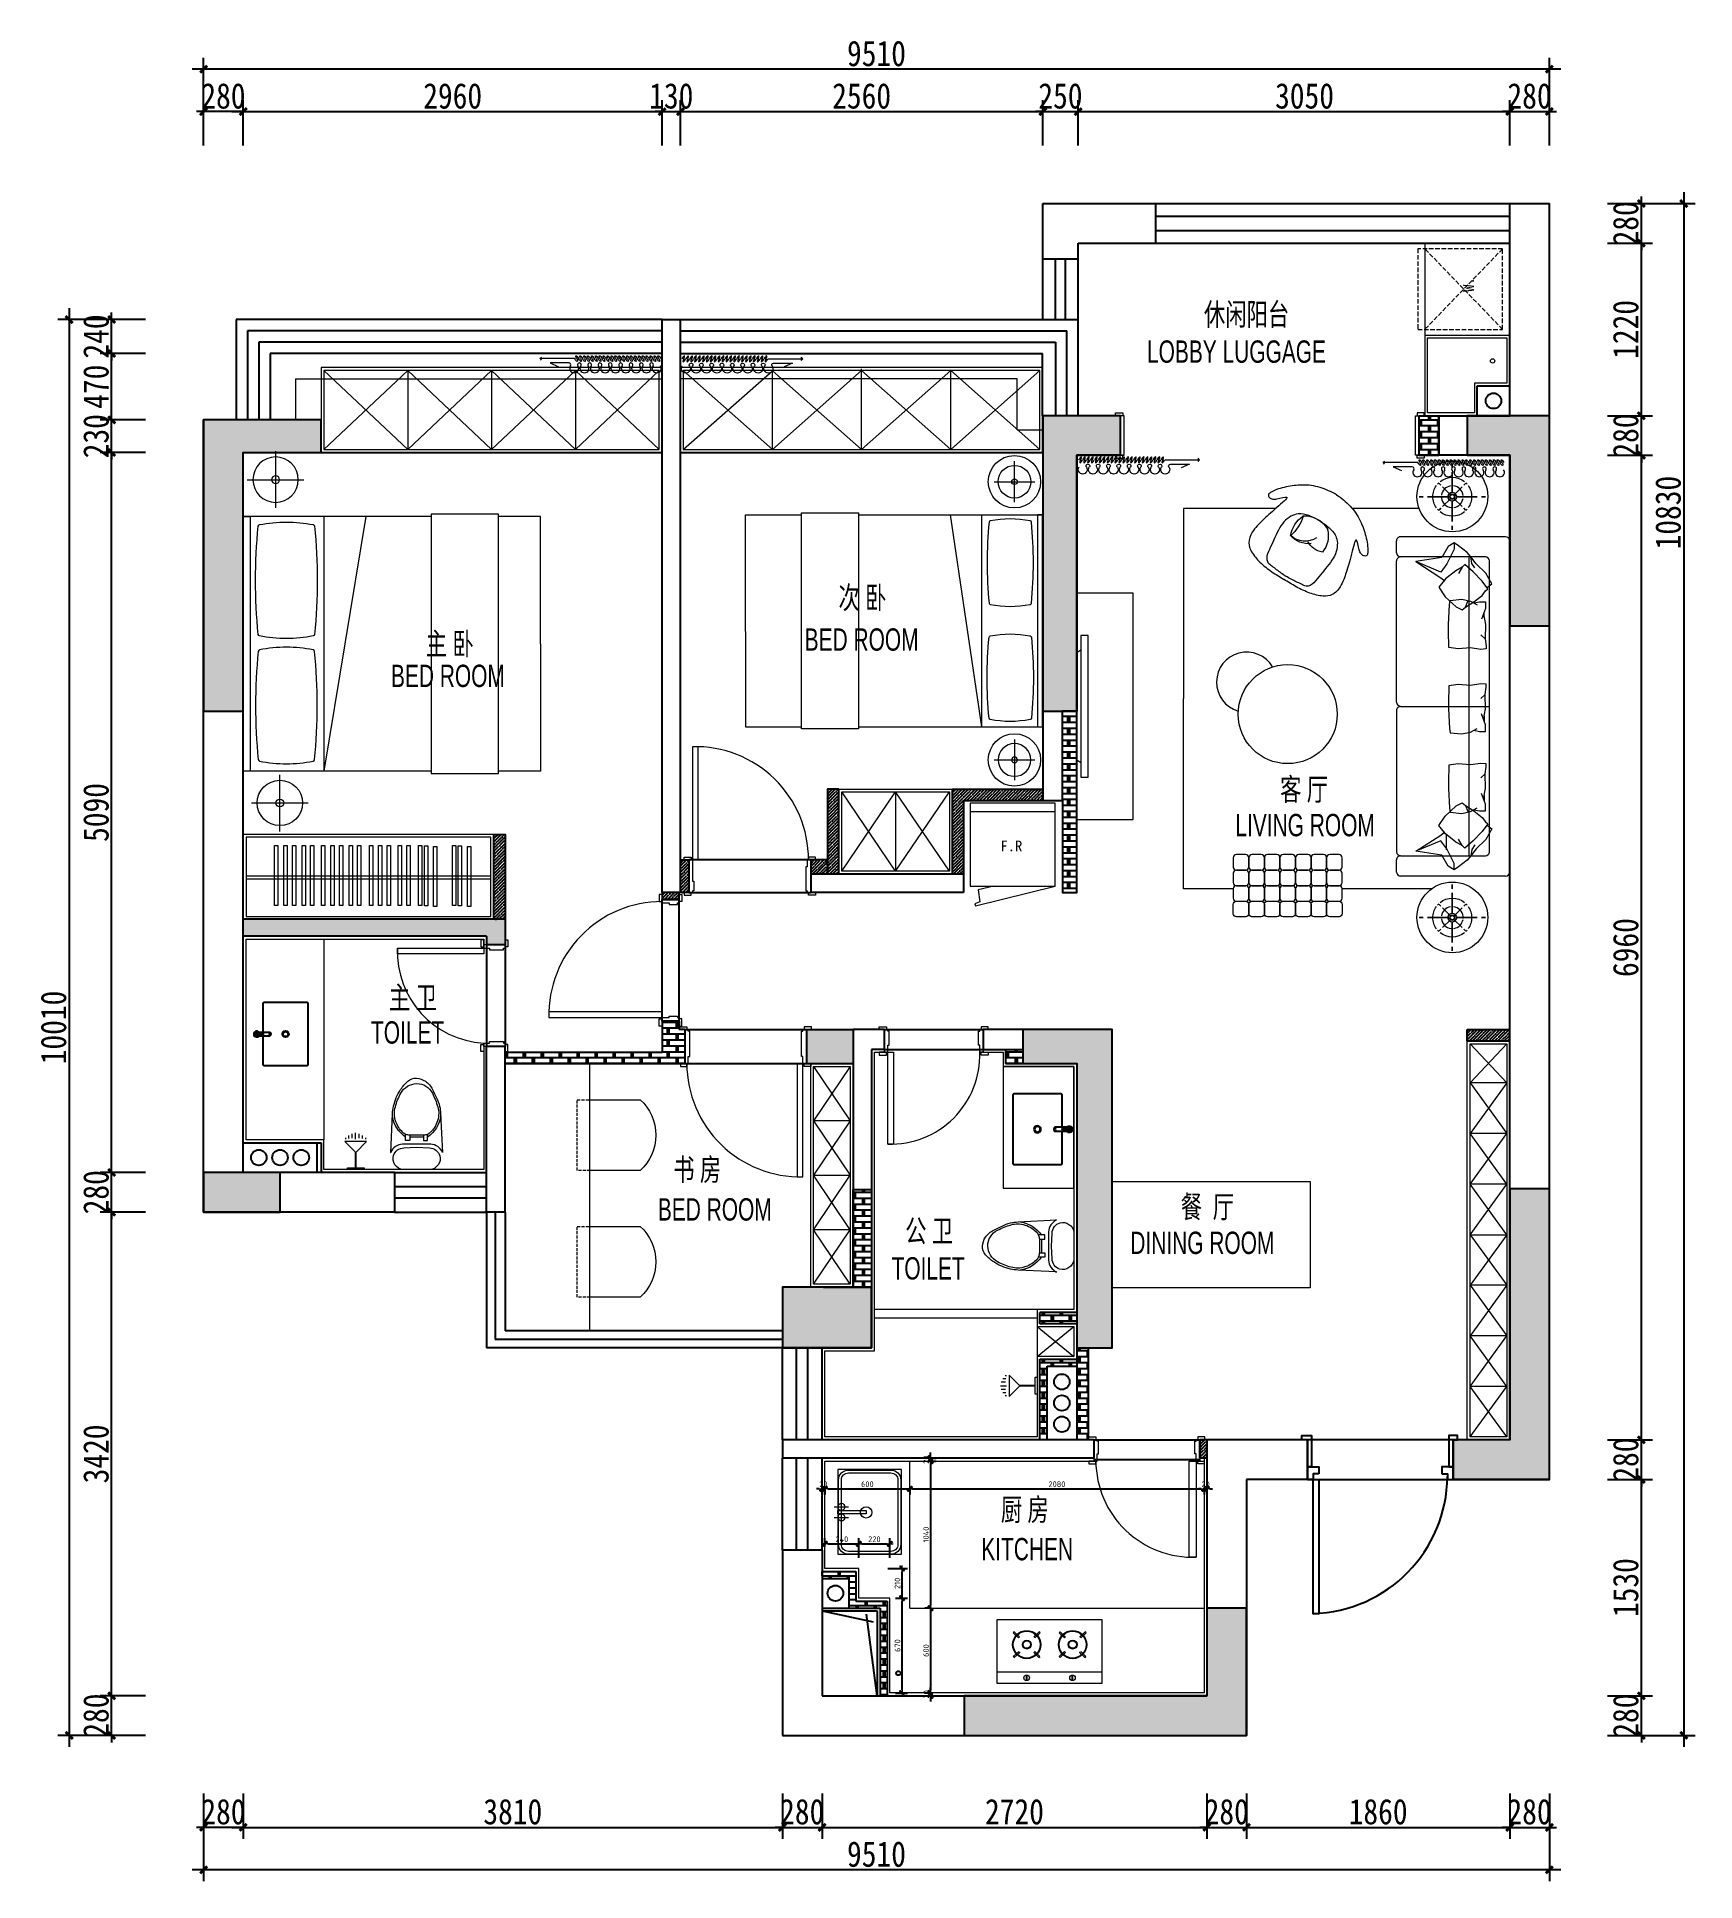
# Model space of a CAD drawing. Header units: millimetres. Extents: x 104198 to 1296755, y -81101 to 81453.
# Drawn here: x 600500 to 612218, y 7150 to 20188 of the extents above; entities that cross this region are included whole.
import ezdxf

# ---------------------------------------------------------------- set-up
doc = ezdxf.new("R2010")
doc.units = ezdxf.units.MM
doc.set_wipeout_variables(frame=1)
doc.header["$PDMODE"] = 3
doc.linetypes.add('DASH', pattern=[8.89, 6.35, -2.54])
doc.layers.get('Defpoints').update_dxf_attribs({"color": 250})
for name, color, linetype, lineweight in [('01-PL-墙体柱子', 7, 'Continuous', 35), ('1-洁具', 31, 'Continuous', 15), ('1-活动家具', 51, 'Continuous', 20), ('1-门套', 3, 'Continuous', 13), ('P★01 活动家具', 51, 'Continuous', 0), ('P★02 固定家具', 30, 'Continuous', 0), ('P★04 平面门扇', 60, 'Continuous', 0), ('P★07 平面完成面', 200, 'Continuous', 0), ('平面文字', 2, 'Continuous', 0)]:
    doc.layers.add(name, color=color, linetype=linetype, lineweight=lineweight)
for name, color, linetype in [('11-PL-原始门窗', 1, 'Continuous'), ('2-卫生间', 30, 'Continuous'), ('30-PL-平面文字说明', 1, 'Continuous'), ('4-门套', 1, 'Continuous'), ('P-新砌墙体填充', 8, 'Continuous'), ('墙体', 7, 'Continuous'), ('窗户', 1, 'Continuous'), ('门', 250, 'Continuous')]:
    doc.layers.add(name, color=color, linetype=linetype)
doc.styles.add('CCD_DIM', font='ARCHS.SHX')
doc.styles.add('ROMANT', font='', dxfattribs={"width": 0.7})
doc.styles.add('新宋体', font='', dxfattribs={"width": 0.85})
doc.styles.get('ROMANT').set_extended_font_data('SimSun')
doc.styles.get('新宋体').set_extended_font_data('NSimSun')
doc.dimstyles.get("Standard").update_dxf_attribs({"dimtxt": 0.18, "dimasz": 0.18, "dimexe": 0.18, "dimexo": 0.0625, "dimgap": 0.09, "dimtad": 0, "dimtih": 1, "dimtoh": 1, "dimdec": 4, "dimzin": 0, "dimdsep": 46, "dimtxsty": 'Standard', "dimcen": 0.09, "dimadec": 0, "dimazin": 0, "dimtfac": 1, "dimtdec": 4, "dimtofl": 0, "dimtmove": 0, "dimatfit": 3, "dimfxl": 1, "dimtolj": 1, "dimtzin": 0, "dimarcsym": 0})
doc.dimstyles.new('平面外部尺寸', dxfattribs={"dimtxt": 180, "dimasz": 50, "dimexe": 80, "dimexo": 60, "dimgap": 20, "dimtad": 1, "dimdec": 0, "dimtxsty": '新宋体', "dimblk": 'ARCHTICK', "dimcen": 2.5, "dimdle": 80, "dimclrd": 8, "dimclre": 8, "dimclrt": 1, "dimadec": 0, "dimazin": 0, "dimtfac": 1, "dimtdec": 0, "dimtix": 1, "dimtmove": 2, "dimatfit": 3, "dimldrblk": 'DOT', "dimfxl": 1, "dimarcsym": 0})
pattern_1 = [(0, (420179.89, 25065.998), (9e-15, 41.91), []), (90, (420294.19, 25066), (-63.5, 41.91), [41.91, -41.91]), (90, (420281.49, 25066), (-63.5, 41.91), [41.91, -41.91]), (0, (420294.19, 25072.983), (63.5, 41.91), [-114.3, 12.7]), (0, (420294.19, 25079.968), (63.5, 41.91), [-114.3, 12.7]), (0, (420294.19, 25086.953), (63.5, 41.91), [-114.3, 12.7]), (0, (420294.19, 25093.938), (63.5, 41.91), [-114.3, 12.7]), (0, (420294.19, 25100.923), (63.5, 41.91), [-114.3, 12.7])]

# ---------------------------------------------------------------- blocks, each defined once
blk = doc.blocks.new('A$C1F4B1202')
at = {"color": 39}
for p, q in [((-219, 320), (-256, 356)), ((-212, 328), (-249, 363)), ((-109, 328), (-72, 364)), ((-102, 321), (-65, 357)), ((106, 320), (68, 356)), ((112, 328), (75, 363)), ((215, 328), (253, 364)), ((222, 321), (260, 357)), ((-255, 188), (-217, 224)), ((-248, 181), (-210, 217)), ((-74, 181), (-111, 216)), ((-67, 188), (-104, 224)), ((70, 188), (107, 224)), ((77, 181), (114, 217)), ((251, 181), (213, 216)), ((258, 188), (221, 224)), ((-163, 19), (-163, 58)), ((-158, 19), (-158, 58)), ((161, 19), (161, 58)), ((166, 19), (166, 58))]:
    blk.add_line(p, q, dxfattribs=at)
at = {"color": 35}
blk.add_line((372, 78), (-372, 78), dxfattribs=at)
at = {"color": 0, "linetype": 'Continuous'}
blk.add_lwpolyline([(-372, 0), (372, 0), (372, 447), (-372, 447)], close=True, dxfattribs=at)
at = {"color": 35}
for centre in [(-160, 273), (164, 273)]:
    blk.add_circle(centre, 100, dxfattribs=at)
at = {"color": 39}
for centre, radius in [((-160, 273), 95), ((-160, 273), 31.3), ((-160, 273), 26.3), ((164, 273), 95), ((164, 273), 31.3), ((164, 273), 26.3), ((-161, 38), 19.8), ((163, 38), 19.8)]:
    blk.add_circle(centre, radius, dxfattribs=at)
for centre, radius, start, end in [((-160, 273), 127, 134.6756, 139.1996), ((-160, 273), 75.1, 133.6762, 141.3099), ((-160, 273), 75.1, 39.3045, 46.9367), ((-160, 273), 127, 41.1639, 45.6876), ((164, 273), 127, 134.6756, 139.1996), ((164, 273), 75.1, 133.6762, 141.3099), ((164, 273), 75.1, 39.3045, 46.9367), ((164, 273), 127, 41.1639, 45.6876), ((-160, 273), 127, 222.0499, 226.5736), ((-160, 273), 75.1, 220.8007, 228.4329), ((-160, 273), 75.1, 310.9527, 318.5864), ((-160, 273), 127, 313.0629, 317.5869), ((164, 273), 127, 222.0499, 226.5736), ((164, 273), 75.1, 220.8007, 228.4329), ((164, 273), 75.1, 310.9527, 318.5864), ((164, 273), 127, 313.0629, 317.5869)]:
    blk.add_arc(centre, radius, start, end, dxfattribs=at)
blk = doc.blocks.new('A$C58F722EE')
at = {"layer": '1-活动家具', "color": 45}
for points in [[(329, 526), (327, 530), (303, 561), (224, 518), (154, 446), (103, 407)], [(184, 436), (151, 415), (103, 407), (71, 380), (21, 316), (0, 282), (26, 240), (107, 192), (137, 0), (257, 185), (280, 213)], [(476, 367), (437, 428), (388, 491), (355, 515), (339, 533), (282, 491), (213, 423), (159, 362), (180, 342), (227, 315)], [(0, 282), (45, 283), (155, 229), (215, 185), (137, 0)], [(180, 342), (205, 296), (265, 220), (328, 169), (398, 216), (474, 298), (496, 342), (476, 367), (431, 385)]]:
    blk.add_lwpolyline(points, dxfattribs=at)
blk = doc.blocks.new('A$C7DFD764C')
at = {"layer": '1-活动家具', "color": 45}
blk.add_line((265, 237), (265, 276), dxfattribs=at)
for points in [[(240, 108), (272, 78), (280, 24), (280, 3), (240, 0), (164, 11), (73, 4), (3, 14), (0, 137), (0, 185), (8, 330), (13, 362)], [(13, 362), (100, 371), (164, 357), (213, 330)], [(188, 344), (229, 352), (275, 352), (275, 303), (245, 223)], [(260, 263), (275, 185), (272, 78)]]:
    blk.add_lwpolyline(points, dxfattribs=at)
blk = doc.blocks.new('A$C71DF033E')
at = {"layer": '1-活动家具', "color": 51}
for p, q in [((-171, 800), (2171, 800)), ((-200, 29), (-200, 771)), ((2028, 657), (-28, 657)), ((1000, 29), (1000, 657)), ((2200, 771), (2200, 29)), ((-57, 628), (-57, 29)), ((2057, 29), (2057, 628)), ((2057, 514), (-57, 514)), ((-85, 0), (-171, 0)), ((971, 0), (-28, 0)), ((1029, 0), (2028, 0)), ((2171, 0), (2085, 0))]:
    blk.add_line(p, q, dxfattribs=at)
for centre, start, end in [((-171, 771), 90, 180), ((2171, 771), 0, 90), ((-28, 628), 90, 180), ((2028, 628), 0, 90), ((-171, 29), 180, 270), ((-85, 29), 270, 0), ((-28, 29), 180, 270), ((971, 29), 270, 0), ((1029, 29), 180, 270), ((2028, 29), 270, 0), ((2085, 29), 180, 270), ((2171, 29), 270, 0)]:
    blk.add_arc(centre, 28.6, start, end, dxfattribs=at)
at = {"layer": '1-活动家具', "color": 45, "xscale": 0.9545454545454546, "yscale": 0.9545454545454546, "zscale": 0.9545454545454546}
blk.add_blockref('A$C58F722EE', (-155, 137), dxfattribs=at)
at = {"layer": '1-活动家具', "color": 45, "extrusion": (0, 0, -1), "xscale": 0.9545454545454546, "yscale": 0.9545454545454546, "zscale": -0.9545454545454546}
blk.add_blockref('A$C58F722EE', (-2155, 137), dxfattribs=at)
at = {"layer": '1-活动家具', "color": 45, "xscale": 0.9545454545454546, "yscale": 0.9545454545454546, "zscale": 0.9545454545454546, "rotation": 90}
blk.add_blockref('A$C7DFD764C', (597, 367), dxfattribs=at)
at = {"layer": '1-活动家具', "color": 45, "extrusion": (0, 0, -1), "xscale": 0.9545454545454546, "yscale": 0.9545454545454546, "zscale": -0.9545454545454546, "rotation": 90}
for p in [(-841, 367), (-1403, 367)]:
    blk.add_blockref('A$C7DFD764C', p, dxfattribs=at)
blk = doc.blocks.new('1666')
at = {"layer": '1-活动家具', "color": 45, "ltscale": 5}
for centre, radius, start, end in [((2250076, -362085), 152, 113.5607, 168.4476), ((2249899, -362109), 200, 1.2379, 54.7824), ((2249983, -362224), 195, 100.2924, 152.7309), ((2250035, -362018), 254, 207.2412, 249.1112), ((2249950, -362220), 163, 72.325, 148.1211), ((2249650, -362449), 355, 33.8664, 62.6841), ((2249902, -362056), 204, 281.7751, 346.1942)]:
    blk.add_arc(centre, radius, start, end, dxfattribs=at)
at = {"layer": '1-活动家具', "ltscale": 5}
for points, knots in [([(2250236, -362345), (2250266, -362310), (2250321, -362236), (2250365, -362106), (2250372, -361972), (2250366, -361887), (2250340, -361823), (2250311, -361833), (2250295, -361856), (2250291, -361900), (2250305, -362015), (2250209, -361839), (2250159, -361759), (2250089, -361655), (2250007, -361600), (2249916, -361616), (2249832, -361666), (2249747, -361738), (2249697, -361795), (2249671, -361821)], [5.65396, 5.65396, 5.65396, 5.65396, 141.724358, 277.954569, 402.825268, 528.431622, 552.045716, 573.751677, 601.480827, 633.32874, 709.222169, 818.204418, 966.871261, 1084.329497, 1168.742778, 1239.964454, 1342.026357, 1457.544961, 1566.541498, 1566.541498, 1566.541498, 1566.541498]), ([(2250061, -362183), (2250081, -362158), (2250119, -362112), (2250154, -362036), (2250142, -361964), (2250110, -361902), (2250031, -361832), (2249945, -361777), (2249870, -361719), (2249819, -361723), (2249791, -361752), (2249758, -361777), (2249725, -361809), (2249704, -361830), (2249693, -361841)], [0.48085, 0.48085, 0.48085, 0.48085, 95.077258, 177.969679, 236.247801, 304.191277, 380.309086, 541.899859, 614.056748, 645.579862, 683.695229, 728.026387, 770.643301, 817.366627, 817.366627, 817.366627, 817.366627]), ([(2250236, -362345), (2250203, -362377), (2250133, -362438), (2250008, -362492), (2249875, -362508), (2249789, -362509), (2249724, -362488), (2249731, -362458), (2249753, -362440), (2249796, -362433), (2249913, -362438), (2249729, -362356), (2249646, -362312), (2249536, -362251), (2249476, -362173), (2249485, -362081), (2249528, -361993), (2249593, -361903), (2249647, -361849), (2249671, -361821)], [5.65396, 5.65396, 5.65396, 5.65396, 141.724358, 277.954569, 402.825268, 528.431622, 552.045716, 573.751677, 601.480827, 633.32874, 709.222169, 818.204418, 966.871261, 1084.329497, 1168.742778, 1239.964454, 1342.026357, 1457.544961, 1566.541498, 1566.541498, 1566.541498, 1566.541498]), ([(2250061, -362183), (2250038, -362205), (2249994, -362246), (2249921, -362286), (2249849, -362280), (2249785, -362252), (2249709, -362179), (2249647, -362098), (2249584, -362028), (2249584, -361976), (2249611, -361946), (2249634, -361911), (2249663, -361876), (2249682, -361853), (2249693, -361841)], [0.48085, 0.48085, 0.48085, 0.48085, 95.077258, 177.969679, 236.247801, 304.191277, 380.309086, 541.899859, 614.056748, 645.579862, 683.695229, 728.026387, 770.643301, 817.366627, 817.366627, 817.366627, 817.366627])]:
    blk.add_open_spline(points, degree=3, knots=knots, dxfattribs=at)
blk = doc.blocks.new('A$C1E15153A')
at = {"layer": '1-活动家具', "color": 51}
for points in [[(0, 320), (0, 380, -0.414214), (20, 400), (80, 400, -0.414214), (100, 380), (100, 320, -0.414214), (80, 300), (20, 300, -0.414214)], [(100, 320), (100, 380, -0.414214), (120, 400), (180, 400, -0.414214), (200, 380), (200, 320, -0.414214), (180, 300), (120, 300, -0.414214)], [(200, 320), (200, 380, -0.414214), (220, 400), (280, 400, -0.414214), (300, 380), (300, 320, -0.414214), (280, 300), (220, 300, -0.414214)], [(300, 320), (300, 380, -0.414214), (320, 400), (380, 400, -0.414214), (400, 380), (400, 320, -0.414214), (380, 300), (320, 300, -0.414214)], [(400, 320), (400, 380, -0.414214), (420, 400), (480, 400, -0.414214), (500, 380), (500, 320, -0.414214), (480, 300), (420, 300, -0.414214)], [(500, 320), (500, 380, -0.414214), (520, 400), (580, 400, -0.414214), (600, 380), (600, 320, -0.414214), (580, 300), (520, 300, -0.414214)], [(600, 320), (600, 380, -0.414214), (620, 400), (680, 400, -0.414214), (700, 380), (700, 320, -0.414214), (680, 300), (620, 300, -0.414214)], [(0, 220), (0, 280, -0.414214), (20, 300), (80, 300, -0.414214), (100, 280), (100, 220, -0.414214), (80, 200), (20, 200, -0.414214)], [(100, 220), (100, 280, -0.414214), (120, 300), (180, 300, -0.414214), (200, 280), (200, 220, -0.414214), (180, 200), (120, 200, -0.414214)], [(200, 220), (200, 280, -0.414214), (220, 300), (280, 300, -0.414214), (300, 280), (300, 220, -0.414214), (280, 200), (220, 200, -0.414214)], [(300, 220), (300, 280, -0.414214), (320, 300), (380, 300, -0.414214), (400, 280), (400, 220, -0.414214), (380, 200), (320, 200, -0.414214)], [(400, 220), (400, 280, -0.414214), (420, 300), (480, 300, -0.414214), (500, 280), (500, 220, -0.414214), (480, 200), (420, 200, -0.414214)], [(500, 220), (500, 280, -0.414214), (520, 300), (580, 300, -0.414214), (600, 280), (600, 220, -0.414214), (580, 200), (520, 200, -0.414214)], [(600, 220), (600, 280, -0.414214), (620, 300), (680, 300, -0.414214), (700, 280), (700, 220, -0.414214), (680, 200), (620, 200, -0.414214)], [(0, 120), (0, 180, -0.414214), (20, 200), (80, 200, -0.414214), (100, 180), (100, 120, -0.414214), (80, 100), (20, 100, -0.414214)], [(100, 120), (100, 180, -0.414214), (120, 200), (180, 200, -0.414214), (200, 180), (200, 120, -0.414214), (180, 100), (120, 100, -0.414214)], [(200, 120), (200, 180, -0.414214), (220, 200), (280, 200, -0.414214), (300, 180), (300, 120, -0.414214), (280, 100), (220, 100, -0.414214)], [(300, 120), (300, 180, -0.414214), (320, 200), (380, 200, -0.414214), (400, 180), (400, 120, -0.414214), (380, 100), (320, 100, -0.414214)], [(400, 120), (400, 180, -0.414214), (420, 200), (480, 200, -0.414214), (500, 180), (500, 120, -0.414214), (480, 100), (420, 100, -0.414214)], [(500, 120), (500, 180, -0.414214), (520, 200), (580, 200, -0.414214), (600, 180), (600, 120, -0.414214), (580, 100), (520, 100, -0.414214)], [(600, 120), (600, 180, -0.414214), (620, 200), (680, 200, -0.414214), (700, 180), (700, 120, -0.414214), (680, 100), (620, 100, -0.414214)], [(0, 80), (0, 20, 0.414214), (20, 0), (80, 0, 0.414214), (100, 20), (100, 80, 0.414214), (80, 100), (20, 100, 0.414214)], [(100, 80), (100, 20, 0.414214), (120, 0), (180, 0, 0.414214), (200, 20), (200, 80, 0.414214), (180, 100), (120, 100, 0.414214)], [(200, 80), (200, 20, 0.414214), (220, 0), (280, 0, 0.414214), (300, 20), (300, 80, 0.414214), (280, 100), (220, 100, 0.414214)], [(300, 80), (300, 20, 0.414214), (320, 0), (380, 0, 0.414214), (400, 20), (400, 80, 0.414214), (380, 100), (320, 100, 0.414214)], [(400, 80), (400, 20, 0.414214), (420, 0), (480, 0, 0.414214), (500, 20), (500, 80, 0.414214), (480, 100), (420, 100, 0.414214)], [(500, 80), (500, 20, 0.414214), (520, 0), (580, 0, 0.414214), (600, 20), (600, 80, 0.414214), (580, 100), (520, 100, 0.414214)], [(600, 80), (600, 20, 0.414214), (620, 0), (680, 0, 0.414214), (700, 20), (700, 80, 0.414214), (680, 100), (620, 100, 0.414214)]]:
    blk.add_lwpolyline(points, format="xyb", close=True, dxfattribs=at)
blk = doc.blocks.new('A$C070810E0')
at = {"layer": '1-洁具'}
for p, q in [((220, 0), (220, 170)), ((240, 163), (250, 163)), ((15, 88), (138, 88)), ((15, 82), (138, 82)), ((240, 87), (288, 87)), ((240, 6), (250, 6)), ((245, 139), (268, 139)), ((245, 31), (268, 31)), ((247, 113), (282, 113)), ((247, 57), (282, 57))]:
    blk.add_line(p, q, dxfattribs=at)
blk.add_lwpolyline([(0, 151), (15, 151), (15, 18), (0, 18)], close=True, dxfattribs=at)
blk.add_lwpolyline([(220, 170), (135, 85), (220, 0)], dxfattribs=at)
blk = doc.blocks.new('A$C52425123')
at = {"color": 31}
blk.add_wipeout([(0, 109), (2, 42), (7, 29), (15, 19), (22, 12), (33, 5), (42, 2), (49, 1), (57, 0), (371, 15), (425, 21), (453, 27), (494, 38), (533, 51), (556, 60), (587, 81), (609, 101), (630, 123), (652, 161), (658, 196), (657, 204), (654, 228), (645, 256), (630, 285), (617, 303), (609, 311), (582, 331), (559, 344), (542, 353), (507, 369), (480, 377), (455, 381), (396, 389), (371, 394), (284, 398), (79, 407), (47, 407), (26, 399), (10, 384), (4, 372), (0, 351), (0, 299)], dxfattribs=at).dxf.layer = '1-洁具'
at = {"layer": '1-洁具', "color": 35, "linetype": 'ByBlock'}
blk.add_line((230, 252), (230, 156), dxfattribs=at)
at = {"layer": '1-洁具', "color": 35}
for points in [[(154, 113), (158, 204), (154, 295, 0.31346), (97, 369, 0.214355), (35, 357, 0.225612), (0, 299), (0, 109, 0.221111), (35, 51, 0.214469), (101, 41, 0.149897), (139, 69, 0.149897), (154, 113)], [(122, 21), (394, 34, 0.039846), (448, 41, 0.096207), (566, 91, 0.060028), (625, 142, 0.204422), (646, 204, 0.133941), (625, 266, 0.129163), (566, 317, -0.000598), (508, 345, 0.056687), (448, 367, 0.051135), (394, 374), (122, 388, -0.272391), (180, 304), (180, 104, -0.270676), (122, 20)], [(263, 301, 0.09365), (249, 279, 0.098915), (244, 253), (244, 155, 0.096282), (249, 129, 0.096282), (263, 107, 0.05557), (298, 78, 0.05557), (339, 58, 0.092989), (397, 47, 0.063501), (444, 54, 0.057856), (540, 92, 0.268831), (608, 204, 0.294074), (540, 316, 0.034416), (444, 354, 0.087024), (397, 361, 0.134611), (298, 330, 0.061058), (263, 301)]]:
    blk.add_lwpolyline(points, format="xyb", close=True, dxfattribs=at)
at = {"layer": '1-洁具', "color": 35, "linetype": 'ByBlock'}
for points in [[(244, 252), (206, 252), (206, 282), (250, 282)], [(244, 156), (206, 156), (206, 126), (250, 126)]]:
    blk.add_lwpolyline(points, dxfattribs=at)
for centre, start, end in [((411, 157), 98.2064, 145.4741), ((411, 251), 214.5259, 261.7782)]:
    blk.add_arc(centre, 220, start, end, dxfattribs=at)
blk = doc.blocks.new('A$C475D17D9')
at = {"layer": '1-洁具', "color": 8, "linetype": 'DASH', "ltscale": 5}
for p, q in [((560, 600), (-10, 50)), ((-10, 600), (560, 50))]:
    blk.add_line(p, q, dxfattribs=at)
at = {"layer": '1-洁具'}
blk.add_lwpolyline([(600, 50), (600, 650), (-50, 650), (-50, 50)], close=True, dxfattribs=at)
at = {"layer": '1-洁具', "color": 8, "linetype": 'DASH', "ltscale": 5}
blk.add_lwpolyline([(560, 0), (560, 600), (-10, 600), (-10, 0)], close=True, dxfattribs=at)
blk = doc.blocks.new('WERAWERAWE')
at = {"color": 250, "linetype": 'Continuous'}
for p, q in [((106864, -18799), (106864, -18775)), ((106864, -18775), (106864, -18799)), ((106864, -18945), (106864, -18824)), ((106864, -18824), (106864, -18945)), ((106806, -18911), (106854, -18960)), ((106669, -18969), (106693, -18969)), ((106693, -18969), (106669, -18969)), ((106718, -18969), (106839, -18969)), ((106839, -18969), (106718, -18969)), ((106864, -19115), (106864, -18994)), ((106864, -18994), (106864, -19115)), ((106873, -18979), (106922, -19027)), ((106888, -18969), (107009, -18969)), ((107009, -18969), (106888, -18969)), ((106931, -19037), (106941, -19047)), ((107058, -18969), (107034, -18969)), ((107034, -18969), (107058, -18969)), ((106864, -19164), (106864, -19140)), ((106864, -19140), (106864, -19164))]:
    blk.add_line(p, q, dxfattribs=at)
at = {"color": 8, "linetype": 'Continuous'}
for p, q in [((106786, -18892), (106796, -18902)), ((106796, -18902), (106786, -18892)), ((106854, -18960), (106806, -18911)), ((106873, -18960), (106922, -18911)), ((106922, -18911), (106873, -18960)), ((106931, -18902), (106941, -18892)), ((106941, -18892), (106931, -18902)), ((106786, -19047), (106796, -19037)), ((106796, -19037), (106786, -19047)), ((106806, -19027), (106854, -18979)), ((106854, -18979), (106806, -19027)), ((106922, -19027), (106873, -18979)), ((106941, -19047), (106931, -19037))]:
    blk.add_line(p, q, dxfattribs=at)
for major_axis, start_param, end_param in [((-114, 0), -0.613826, 0.003279), ((111, 24), 2.125594, 2.22504), ((111, 24), 2.125594, 2.22504), ((114, 0), 0.888609, 2.25296), ((-111, 25), 4.06263, 4.162076), ((-111, 25), 4.06263, 4.162076), ((114, 0), -0.003338, 0.613767), ((114, 0), 3.138263, 3.755368), ((-111, 24), 0.918242, 1.017688), ((-111, 24), 0.918242, 1.017688), ((12.5, 0.1), 1.791898, 2.9004), ((-12.5, 0.1), 0.240329, 1.348832), ((-12.5, 0.1), 3.382057, 4.49056), ((12.5, 0.1), -1.349407, -0.240905), ((111, 25), -1.01888, -0.919434), ((111, 25), -1.01888, -0.919434), ((-114, 0), 2.527791, 3.144896), ((114, 0), 4.03019, 5.394541)]:
    blk.add_ellipse((106864, -18969), major_axis=major_axis, ratio=1, start_param=start_param, end_param=end_param, dxfattribs=at)
at = {"color": 250, "linetype": 'Continuous', "extrusion": (0, 0, -1)}
for major_axis, start_param, end_param in [((45.3, 45.3), 4.030214, 5.394564), ((45.3, 45.3), -0.801005, -0.701559), ((45.3, 45.3), -0.801005, -0.701559), ((45.3, 45.3), -0.617105, 0), ((46, 44.7), -0.014483, 0.602622), ((45.3, 45.3), 3.843152, 3.942598), ((45.3, 45.3), 3.843152, 3.942598), ((46, 44.7), 3.127109, 3.744214), ((45.3, 45.3), 2.524488, 3.141593), ((45.3, 45.3), 2.340587, 2.440033), ((45.3, 45.3), 2.340587, 2.440033), ((45.3, 45.3), 0.888621, 2.252972), ((45.3, 45.3), 0.701559, 0.801005), ((45.3, 45.3), 0.701559, 0.801005)]:
    blk.add_ellipse((106864, -18969), major_axis=major_axis, ratio=1, start_param=start_param, end_param=end_param, dxfattribs=at)
at = {"color": 250, "linetype": 'Continuous'}
for major_axis, start_param, end_param in [((-24.9, 0), 3.141593, 9.424778), ((24.9, 0.3), 1.789211, 2.897713), ((-24.9, 0.3), 3.385683, 4.494186), ((-24.9, 0.3), 0.243913, 1.352416), ((24.9, 0.3), -1.352603, -0.2441)]:
    blk.add_ellipse((106864, -18969), major_axis=major_axis, ratio=1, start_param=start_param, end_param=end_param, dxfattribs=at)
at = {"color": 8, "linetype": 'Continuous', "extrusion": (0, 0, -1)}
for major_axis, start_param, end_param in [((10.2, 9.6), 4.712363, 10.995548), ((9.91, 9.91), 3.372739, 4.481242), ((9.91, 9.91), -1.33965, -0.231147), ((9.91, 9.91), 1.801943, 2.910446), ((9.91, 9.91), 0.231147, 1.33965)]:
    blk.add_ellipse((106864, -18969), major_axis=major_axis, ratio=1, start_param=start_param, end_param=end_param, dxfattribs=at)
blk = doc.blocks.new('A$C4F0320F4')
at = {"color": 32}
for p, q in [((849, 29), (1192, 29)), ((905, 71), (1091, 71)), ((1091, 71), (1009, 108))]:
    blk.add_line(p, q, dxfattribs=at)
for centre, start, end in [((1208, 61), 206.8177, 243.0269), ((1208, -3), 116.9731, 153.1823)]:
    blk.add_arc(centre, 36.1, start, end, dxfattribs=at)
for centre, major_axis, start_param, end_param in [((44, 124), (31.3, 31.3), 0.785455, 2.971795), ((44, 124), (31.3, 31.3), 4.8823, 7.06864), ((95, 89), (-12.6, 12.6), 0.169911, 2.356251)]:
    blk.add_ellipse(centre, major_axis=major_axis, ratio=1, start_param=start_param, end_param=end_param, dxfattribs=at)
at = {"color": 32, "extrusion": (0, 0, -1)}
for centre, start_param, end_param in [((14, 29), 1.716714, 4.858306), ((33, 29), -1.424879, 1.716714), ((52, 29), 1.716714, 4.858306), ((72, 29), -1.424879, 1.716714), ((91, 29), 1.716714, 4.858306), ((110, 29), -1.424879, 1.716714), ((129, 29), 1.716714, 4.858306), ((148, 29), -1.424879, 1.716714), ((168, 29), 1.716714, 4.858306), ((187, 29), -1.424879, 1.716714), ((206, 29), 1.716714, 4.858306), ((225, 29), -1.424879, 1.716714), ((244, 29), 1.716714, 4.858306), ((264, 29), -1.424879, 1.716714), ((283, 29), 1.716714, 4.858306), ((302, 29), -1.424879, 1.716714), ((321, 29), 1.716714, 4.858306), ((340, 29), -1.424879, 1.716714), ((360, 29), 1.716714, 4.858306), ((379, 29), -1.424879, 1.716714), ((398, 29), 1.716714, 4.858306), ((417, 29), -1.424879, 1.716714), ((436, 29), 1.716714, 4.858306), ((456, 29), -1.424879, 1.716714), ((475, 29), 1.716714, 4.858306), ((494, 29), -1.424879, 1.716714), ((513, 29), 1.716714, 4.858306), ((532, 29), -1.424879, 1.716714), ((551, 29), 1.716714, 4.858306), ((571, 29), -1.424879, 1.716714), ((590, 29), 1.716714, 4.858306), ((609, 29), -1.424879, 1.716714), ((628, 29), 1.716714, 4.858306), ((647, 29), -1.424879, 1.716714), ((667, 29), 1.716714, 4.858306), ((686, 29), -1.424879, 1.716714), ((705, 29), 1.716714, 4.858306), ((724, 29), -1.424879, 1.716714), ((743, 29), 1.716714, 4.858306), ((763, 29), -1.424879, 1.716714), ((782, 29), 1.716714, 4.858306), ((801, 29), -1.424879, 1.716714), ((820, 29), 1.716714, 4.858306), ((839, 29), -1.424879, 1.716714)]:
    blk.add_ellipse(centre, major_axis=(-16.5, 28.6), ratio=0.254545, start_param=start_param, end_param=end_param, dxfattribs=at)
at = {"color": 32, "linetype": 'ByBlock'}
for centre, major_axis, start_param, end_param in [((95, 89), (-12.6, 12.6), 2.356251, 4.542591), ((145, 124), (31.3, 31.3), 0.785455, 2.971795), ((145, 124), (-31.3, 31.3), 3.311504, 5.497844), ((196, 89), (12.6, 12.6), 1.740708, 6.113388), ((246, 124), (31.3, 31.3), 0.785455, 2.971795), ((246, 124), (31.3, 31.3), 4.8823, 7.06864), ((297, 89), (-12.6, 12.6), 0.169911, 4.542591), ((348, 124), (-31.3, 31.3), -0.785341, 1.400999), ((348, 124), (31.3, 31.3), 4.8823, 7.06864), ((398, 89), (12.6, 12.6), 1.740708, 6.113388), ((449, 124), (31.3, 31.3), 0.785455, 2.971795), ((449, 124), (31.3, 31.3), 4.8823, 7.06864), ((500, 89), (-12.6, 12.6), 0.169911, 2.356251), ((500, 89), (-12.6, 12.6), 2.356251, 4.542591), ((550, 124), (31.3, 31.3), 0.785455, 2.971795), ((550, 124), (-31.3, 31.3), 3.311504, 5.497844), ((601, 89), (12.6, 12.6), 1.740708, 6.113388), ((651, 124), (31.3, 31.3), 0.785455, 2.971795), ((651, 124), (31.3, 31.3), 4.8823, 7.06864), ((702, 89), (12.6, 12.6), 1.740708, 6.113388), ((753, 124), (31.3, 31.3), 0.785455, 2.971795), ((753, 124), (31.3, 31.3), 4.8823, 7.06864), ((803, 89), (-12.6, 12.6), 0.169911, 4.542591), ((854, 124), (-31.3, 31.3), -0.785341, 1.400999), ((854, 124), (31.3, 31.3), 4.8823, 7.06864), ((905, 89), (-12.6, 12.6), 0.169911, 2.356251)]:
    blk.add_ellipse(centre, major_axis=major_axis, ratio=1, start_param=start_param, end_param=end_param, dxfattribs=at)
blk = doc.blocks.new('A$C4B8E483D')
at = {"layer": '2-卫生间', "color": 31}
for p, q in [((385, 265), (297, 265)), ((385, 235), (297, 235))]:
    blk.add_line(p, q, dxfattribs=at)
blk.add_lwpolyline([(350, 235), (350, 10, -0.414214), (340, 0), (10, 0, -0.414214), (0, 10), (0, 490, -0.414214), (10, 500), (340, 500, -0.414214), (350, 490), (350, 265)], format="xyb", dxfattribs=at)
at = {"layer": '2-卫生间', "color": 8}
blk.add_circle((175, 250), 25, dxfattribs=at)
at = {"layer": '2-卫生间', "color": 250}
blk.add_circle((175, 250), 20, dxfattribs=at)
at = {"layer": '2-卫生间', "color": 31}
for centre, radius, start, end in [((402, 250), 23, 189.4881, 170.5119), ((402, 250), 12.3, 196.4135, 163.5865), ((351, 250), 2.86, 90, 270), ((376, -56), 310, 85.5082, 94.4918), ((376, 556), 310, 265.5082, 274.4918), ((402, 250), 10.7, 198.3951, 161.6049), ((400, 250), 2.86, 270, 90)]:
    blk.add_arc(centre, radius, start, end, dxfattribs=at)
at = {"layer": '2-卫生间', "color": 31, "extrusion": (0, 0, -1)}
for centre in [(297, 250), (307, 250), (308, 250)]:
    blk.add_ellipse(centre, major_axis=(0, 15.3), ratio=0.448066, start_param=3.141593, end_param=6.283185, dxfattribs=at)
blk = doc.blocks.new('A$C619C14DB')
at = {"layer": '1-活动家具', "color": 45}
for points in [[(0, 30), (1000, 30), (1000, 80), (0, 80)], [(100, 30), (900, 30), (880, 0), (120, 0)]]:
    blk.add_lwpolyline(points, close=True, dxfattribs=at)
blk = doc.blocks.new('A$C41F843A1')
at = {"layer": '1-活动家具', "color": 51}
for p, q in [((688, 2100), (13, 2100)), ((13, 2100), (13, 1705)), ((688, 2100), (1513, 2100)), ((1513, 2100), (1513, 1705)), ((13, 1301), (13, 0)), ((1513, 1301), (1513, 0))]:
    blk.add_line(p, q, dxfattribs=at)
at = {"layer": '1-活动家具', "color": 45}
for q in [(1513, 652), (1513, 429)]:
    blk.add_line((13, 429), q, dxfattribs=at)
at = {"layer": '1-活动家具', "color": 51}
for points in [[(1526, 1301), (0, 1301), (0, 1705), (1526, 1705)], [(1513, 37), (13, 37), (13, 0), (1513, 0)]]:
    blk.add_lwpolyline(points, close=True, dxfattribs=at)
at = {"layer": '1-活动家具', "color": 45}
for points in [[(647, 378, -0.322023), (656, 371, -0.09885), (656, 87, -0.322023), (647, 79, -0.049649), (74, 79, -0.322023), (65, 87, -0.09885), (65, 371, -0.322023), (74, 378, -0.049649)], [(887, 378, 0.322023), (879, 371, 0.09885), (879, 87, 0.322023), (887, 79, 0.049649), (1461, 79, 0.322023), (1469, 87, 0.09885), (1469, 371, 0.322023), (1461, 378, 0.049649)]]:
    blk.add_lwpolyline(points, format="xyb", close=True, dxfattribs=at)
blk = doc.blocks.new('A$C1AED7FCF')
at = {"layer": '1-活动家具', "color": 45}
for points in [[(248, 0), (248, 495)], [(0, 248), (495, 248)]]:
    blk.add_lwpolyline(points, dxfattribs=at)
at = {"layer": '1-活动家具', "color": 51, "ltscale": 2000}
blk.add_circle((248, 248), 198, dxfattribs=at)
at = {"layer": '1-活动家具', "color": 45}
blk.add_circle((248, 248), 34.5, dxfattribs=at)
blk = doc.blocks.new('A$C562B1669')
at = {"layer": '1-活动家具', "color": 51}
blk.add_lwpolyline([(420, 450), (100, 450, 0.444444), (100, 0), (420, 0)], format="xyb", dxfattribs=at)
at = {"layer": '1-活动家具', "color": 8, "linetype": 'DASH', "ltscale": 3}
blk.add_lwpolyline([(420, 0), (500, 0), (500, 450), (420, 450)], dxfattribs=at)
blk = doc.blocks.new('A$C69B14268')
at = {"layer": '1-活动家具', "color": 51}
for p, q in [((17, 772), (17, 2100)), ((1817, 772), (1817, 2100)), ((17, 0), (17, 295)), ((1817, 0), (1817, 295)), ((917, 0), (17, 0)), ((917, 0), (1817, 0))]:
    blk.add_line(p, q, dxfattribs=at)
at = {"layer": '1-活动家具', "color": 45}
for q in [(1817, 1529), (1817, 1231)]:
    blk.add_line((17, 1529), q, dxfattribs=at)
at = {"layer": '1-活动家具', "color": 51}
for points in [[(1817, 2050), (17, 2050), (17, 2100), (1817, 2100)], [(1834, 772), (0, 772), (0, 295), (1834, 295)]]:
    blk.add_lwpolyline(points, close=True, dxfattribs=at)
at = {"layer": '1-活动家具', "color": 45}
for points in [[(863, 1596, 0.322023), (874, 1606, 0.09885), (874, 1984, 0.322023), (863, 1994, 0.049649), (98, 1994, 0.322023), (87, 1984, 0.09885), (87, 1606, 0.322023), (98, 1596, 0.049649)], [(983, 1596, -0.322023), (972, 1606, -0.09885), (972, 1984, -0.322023), (983, 1994, -0.049649), (1748, 1994, -0.322023), (1759, 1984, -0.09885), (1759, 1606, -0.322023), (1748, 1596, -0.049649)]]:
    blk.add_lwpolyline(points, format="xyb", close=True, dxfattribs=at)
blk = doc.blocks.new('hfhfh')
at = {"layer": '1-洁具', "color": 39}
for p, q in [((573843, 9796), (573943, 9796)), ((573843, 9721), (573943, 9721))]:
    blk.add_line(p, q, dxfattribs=at)
at = {"layer": '1-洁具', "linetype": 'Continuous'}
blk.add_lwpolyline([(574318, 10061), (573868, 10061), (573868, 9461), (574318, 9461), (574318, 10061)], dxfattribs=at)
at = {"layer": '1-洁具', "color": 35}
for points in [[(574243, 10056, -0.414214), (574313, 9986), (574313, 9531, -0.414214), (574243, 9461), (573943, 9461, -0.414214), (573873, 9531), (573873, 9986, -0.414214), (573943, 10056)], [(574243, 10036, -0.414214), (574293, 9986), (574293, 9531, -0.414214), (574243, 9481), (573943, 9481, -0.414214), (573893, 9531), (573893, 9986, -0.414214), (573943, 10036)]]:
    blk.add_lwpolyline(points, format="xyb", close=True, dxfattribs=at)
blk.add_lwpolyline([(573868, 9771), (574068, 9771), (574068, 9746), (573868, 9746), (573868, 9771)], dxfattribs=at)
at = {"layer": '1-洁具', "color": 39}
for centre, radius in [((573893, 9796), 25), ((574068, 9757), 40), ((573893, 9721), 25)]:
    blk.add_circle(centre, radius, dxfattribs=at)
blk = doc.blocks.new('_ArchTick')
at = {"color": 2, "linetype": 'ByBlock', "const_width": 0.4}
blk.add_lwpolyline([(-0.5, -0.5), (0.5, 0.5)], dxfattribs=at)
blk = doc.blocks.new('*D1047')
at = {"layer": '30-PL-平面文字说明', "color": 8, "lineweight": -2, "transparency": 16777216}
for p, q in [((568736, 8460), (568736, 8510)), ((568976, 8460), (568656, 8460)), ((568736, 8180), (568736, 8460)), ((568976, 8180), (568656, 8180)), ((568736, 8180), (568736, 8130))]:
    blk.add_line(p, q, dxfattribs=at)
at = {"layer": 'Defpoints', "color": 0, "transparency": 16777216}
for p in [(568736, 8460), (569036, 8460), (569036, 8180)]:
    blk.add_point(p, dxfattribs=at)
at = {"layer": '30-PL-平面文字说明', "color": 8, "lineweight": -2, "transparency": 16777216, "xscale": 50, "yscale": 50, "zscale": 50}
for p, rotation in [((568736, 8460), 270), ((568736, 8180), 90)]:
    blk.add_blockref('_ArchTick', p, dxfattribs=dict(at, rotation=rotation))
at = {"layer": '30-PL-平面文字说明', "color": 1, "transparency": 16777216, "insert": (568626, 8320), "char_height": 180, "attachment_point": 5, "rotation": 90, "style": '新宋体'}
blk.add_mtext('280', dxfattribs=at)
blk = doc.blocks.new('_Dot')
at = {"color": 2, "linetype": 'ByBlock', "lineweight": -2}
blk.add_line((-0.5, 0), (-1, 0), dxfattribs=at)
at = {"color": 2, "linetype": 'ByBlock', "const_width": 0.5}
blk.add_lwpolyline([(-0.25, 0, 1), (0.25, 0, 1)], format="xyb", close=True, dxfattribs=at)
blk = doc.blocks.new('*D1048')
at = {"layer": '30-PL-平面文字说明', "color": 8, "lineweight": -2, "transparency": 16777216}
for p, q in [((568976, 11880), (568656, 11880)), ((568736, 8380), (568736, 11960)), ((568976, 8460), (568656, 8460))]:
    blk.add_line(p, q, dxfattribs=at)
at = {"layer": 'Defpoints', "color": 0, "transparency": 16777216}
for p in [(568736, 11880), (569036, 11880), (569036, 8460)]:
    blk.add_point(p, dxfattribs=at)
at = {"layer": '30-PL-平面文字说明', "color": 8, "lineweight": -2, "transparency": 16777216, "xscale": 50, "yscale": 50, "zscale": 50}
for p, rotation in [((568736, 11880), 90), ((568736, 8460), 270)]:
    blk.add_blockref('_ArchTick', p, dxfattribs=dict(at, rotation=rotation))
at = {"layer": '30-PL-平面文字说明', "color": 1, "transparency": 16777216, "insert": (568626, 10170), "char_height": 180, "attachment_point": 5, "rotation": 90, "style": '新宋体'}
blk.add_mtext('3420', dxfattribs=at)
blk = doc.blocks.new('*D1049')
at = {"layer": '30-PL-平面文字说明', "color": 8, "lineweight": -2, "transparency": 16777216}
for p, q in [((568976, 12160), (568656, 12160)), ((568736, 12160), (568736, 12210)), ((568736, 11880), (568736, 12160)), ((568976, 11880), (568656, 11880)), ((568736, 11880), (568736, 11830))]:
    blk.add_line(p, q, dxfattribs=at)
at = {"layer": 'Defpoints', "color": 0, "transparency": 16777216}
for p in [(568736, 12160), (569036, 12160), (569036, 11880)]:
    blk.add_point(p, dxfattribs=at)
at = {"layer": '30-PL-平面文字说明', "color": 8, "lineweight": -2, "transparency": 16777216, "xscale": 50, "yscale": 50, "zscale": 50}
for p, rotation in [((568736, 12160), 270), ((568736, 11880), 90)]:
    blk.add_blockref('_ArchTick', p, dxfattribs=dict(at, rotation=rotation))
at = {"layer": '30-PL-平面文字说明', "color": 1, "transparency": 16777216, "insert": (568626, 12020), "char_height": 180, "attachment_point": 5, "rotation": 90, "style": '新宋体'}
blk.add_mtext('280', dxfattribs=at)
blk = doc.blocks.new('*D1050')
at = {"layer": '30-PL-平面文字说明', "color": 8, "lineweight": -2, "transparency": 16777216}
for p, q in [((568976, 17250), (568656, 17250)), ((568736, 12080), (568736, 17330)), ((568976, 12160), (568656, 12160))]:
    blk.add_line(p, q, dxfattribs=at)
at = {"layer": 'Defpoints', "color": 0, "transparency": 16777216}
for p in [(568736, 17250), (569036, 17250), (569036, 12160)]:
    blk.add_point(p, dxfattribs=at)
at = {"layer": '30-PL-平面文字说明', "color": 8, "lineweight": -2, "transparency": 16777216, "xscale": 50, "yscale": 50, "zscale": 50}
for p, rotation in [((568736, 17250), 90), ((568736, 12160), 270)]:
    blk.add_blockref('_ArchTick', p, dxfattribs=dict(at, rotation=rotation))
at = {"layer": '30-PL-平面文字说明', "color": 1, "transparency": 16777216, "insert": (568626, 14705), "char_height": 180, "attachment_point": 5, "rotation": 90, "style": '新宋体'}
blk.add_mtext('5090', dxfattribs=at)
blk = doc.blocks.new('*D1051')
at = {"layer": '30-PL-平面文字说明', "color": 8, "lineweight": -2, "transparency": 16777216}
for p, q in [((568976, 17480), (568656, 17480)), ((568736, 17480), (568736, 17530)), ((568736, 17250), (568736, 17480)), ((568976, 17250), (568656, 17250)), ((568736, 17250), (568736, 17200))]:
    blk.add_line(p, q, dxfattribs=at)
at = {"layer": 'Defpoints', "color": 0, "transparency": 16777216}
for p in [(568736, 17480), (569036, 17480), (569036, 17250)]:
    blk.add_point(p, dxfattribs=at)
at = {"layer": '30-PL-平面文字说明', "color": 8, "lineweight": -2, "transparency": 16777216, "xscale": 50, "yscale": 50, "zscale": 50}
for p, rotation in [((568736, 17480), 270), ((568736, 17250), 90)]:
    blk.add_blockref('_ArchTick', p, dxfattribs=dict(at, rotation=rotation))
at = {"layer": '30-PL-平面文字说明', "color": 1, "transparency": 16777216, "insert": (568626, 17365), "char_height": 180, "attachment_point": 5, "rotation": 90, "style": '新宋体'}
blk.add_mtext('230', dxfattribs=at)
blk = doc.blocks.new('*D1052')
at = {"layer": '30-PL-平面文字说明', "color": 8, "lineweight": -2, "transparency": 16777216}
for p, q in [((568736, 17400), (568736, 18030)), ((568976, 17950), (568656, 17950)), ((568976, 17480), (568656, 17480))]:
    blk.add_line(p, q, dxfattribs=at)
at = {"layer": 'Defpoints', "color": 0, "transparency": 16777216}
for p in [(568736, 17950), (569036, 17950), (569036, 17480)]:
    blk.add_point(p, dxfattribs=at)
at = {"layer": '30-PL-平面文字说明', "color": 8, "lineweight": -2, "transparency": 16777216, "xscale": 50, "yscale": 50, "zscale": 50}
for p, rotation in [((568736, 17950), 90), ((568736, 17480), 270)]:
    blk.add_blockref('_ArchTick', p, dxfattribs=dict(at, rotation=rotation))
at = {"layer": '30-PL-平面文字说明', "color": 1, "transparency": 16777216, "insert": (568626, 17715), "char_height": 180, "attachment_point": 5, "rotation": 90, "style": '新宋体'}
blk.add_mtext('470', dxfattribs=at)
blk = doc.blocks.new('*D1053')
at = {"layer": '30-PL-平面文字说明', "color": 8, "lineweight": -2, "transparency": 16777216}
for p, q in [((568976, 18190), (568656, 18190)), ((568736, 18190), (568736, 18240)), ((568736, 17950), (568736, 18190)), ((568976, 17950), (568656, 17950)), ((568736, 17950), (568736, 17900))]:
    blk.add_line(p, q, dxfattribs=at)
at = {"layer": 'Defpoints', "color": 0, "transparency": 16777216}
for p in [(568736, 18190), (569036, 18190), (569036, 17950)]:
    blk.add_point(p, dxfattribs=at)
at = {"layer": '30-PL-平面文字说明', "color": 8, "lineweight": -2, "transparency": 16777216, "xscale": 50, "yscale": 50, "zscale": 50}
for p, rotation in [((568736, 18190), 270), ((568736, 17950), 90)]:
    blk.add_blockref('_ArchTick', p, dxfattribs=dict(at, rotation=rotation))
at = {"layer": '30-PL-平面文字说明', "color": 1, "transparency": 16777216, "insert": (568626, 18070), "char_height": 180, "attachment_point": 5, "rotation": 90, "style": '新宋体'}
blk.add_mtext('240', dxfattribs=at)
blk = doc.blocks.new('*D1054')
at = {"layer": '30-PL-平面文字说明', "color": 8, "lineweight": -2, "transparency": 16777216}
for p, q in [((568436, 18270), (568436, 8100)), ((568976, 18190), (568356, 18190)), ((568976, 8180), (568356, 8180))]:
    blk.add_line(p, q, dxfattribs=at)
at = {"layer": 'Defpoints', "color": 0, "transparency": 16777216}
for p in [(569036, 18190), (568436, 8180), (569036, 8180)]:
    blk.add_point(p, dxfattribs=at)
at = {"layer": '30-PL-平面文字说明', "color": 8, "lineweight": -2, "transparency": 16777216, "xscale": 50, "yscale": 50, "zscale": 50}
for p, rotation in [((568436, 18190), 90), ((568436, 8180), 270)]:
    blk.add_blockref('_ArchTick', p, dxfattribs=dict(at, rotation=rotation))
at = {"layer": '30-PL-平面文字说明', "color": 1, "transparency": 16777216, "insert": (568326, 13185), "char_height": 180, "attachment_point": 5, "rotation": 90, "style": '新宋体'}
blk.add_mtext('10010', dxfattribs=at)
blk = doc.blocks.new('*D1055')
at = {"layer": '30-PL-平面文字说明', "color": 8, "lineweight": -2, "transparency": 16777216}
for p, q in [((569666, 7770), (569666, 7450)), ((573476, 7770), (573476, 7450)), ((569586, 7530), (573556, 7530))]:
    blk.add_line(p, q, dxfattribs=at)
at = {"layer": 'Defpoints', "color": 0, "transparency": 16777216}
for p in [(569666, 7830), (573476, 7830), (573476, 7530)]:
    blk.add_point(p, dxfattribs=at)
at = {"layer": '30-PL-平面文字说明', "color": 8, "lineweight": -2, "transparency": 16777216, "xscale": 50, "yscale": 50, "zscale": 50, "rotation": 180}
blk.add_blockref('_ArchTick', (569666, 7530), dxfattribs=at)
at = {"layer": '30-PL-平面文字说明', "color": 8, "lineweight": -2, "transparency": 16777216, "xscale": 50, "yscale": 50, "zscale": 50}
blk.add_blockref('_ArchTick', (573476, 7530), dxfattribs=at)
at = {"layer": '30-PL-平面文字说明', "color": 1, "transparency": 16777216, "insert": (571571, 7640), "char_height": 180, "attachment_point": 5, "style": '新宋体'}
blk.add_mtext('3810', dxfattribs=at)
blk = doc.blocks.new('*D1056')
at = {"layer": '30-PL-平面文字说明', "color": 8, "lineweight": -2, "transparency": 16777216}
for p, q in [((573476, 7770), (573476, 7450)), ((573756, 7770), (573756, 7450)), ((573476, 7530), (573426, 7530)), ((573476, 7530), (573756, 7530)), ((573756, 7530), (573806, 7530))]:
    blk.add_line(p, q, dxfattribs=at)
at = {"layer": 'Defpoints', "color": 0, "transparency": 16777216}
for p in [(573476, 7830), (573756, 7830), (573756, 7530)]:
    blk.add_point(p, dxfattribs=at)
at = {"layer": '30-PL-平面文字说明', "color": 8, "lineweight": -2, "transparency": 16777216, "xscale": 50, "yscale": 50, "zscale": 50}
blk.add_blockref('_ArchTick', (573476, 7530), dxfattribs=at)
at = {"layer": '30-PL-平面文字说明', "color": 8, "lineweight": -2, "transparency": 16777216, "xscale": 50, "yscale": 50, "zscale": 50, "rotation": 180}
blk.add_blockref('_ArchTick', (573756, 7530), dxfattribs=at)
at = {"layer": '30-PL-平面文字说明', "color": 1, "transparency": 16777216, "insert": (573616, 7640), "char_height": 180, "attachment_point": 5, "style": '新宋体'}
blk.add_mtext('280', dxfattribs=at)
blk = doc.blocks.new('*D1057')
at = {"layer": '30-PL-平面文字说明', "color": 8, "lineweight": -2, "transparency": 16777216}
for p, q in [((573756, 7770), (573756, 7450)), ((576476, 7770), (576476, 7450)), ((573676, 7530), (576556, 7530))]:
    blk.add_line(p, q, dxfattribs=at)
at = {"layer": 'Defpoints', "color": 0, "transparency": 16777216}
for p in [(573756, 7830), (576476, 7830), (576476, 7530)]:
    blk.add_point(p, dxfattribs=at)
at = {"layer": '30-PL-平面文字说明', "color": 8, "lineweight": -2, "transparency": 16777216, "xscale": 50, "yscale": 50, "zscale": 50, "rotation": 180}
blk.add_blockref('_ArchTick', (573756, 7530), dxfattribs=at)
at = {"layer": '30-PL-平面文字说明', "color": 8, "lineweight": -2, "transparency": 16777216, "xscale": 50, "yscale": 50, "zscale": 50}
blk.add_blockref('_ArchTick', (576476, 7530), dxfattribs=at)
at = {"layer": '30-PL-平面文字说明', "color": 1, "transparency": 16777216, "insert": (575116, 7640), "char_height": 180, "attachment_point": 5, "style": '新宋体'}
blk.add_mtext('2720', dxfattribs=at)
blk = doc.blocks.new('*D1058')
at = {"layer": '30-PL-平面文字说明', "color": 8, "lineweight": -2, "transparency": 16777216}
for p, q in [((576476, 7770), (576476, 7450)), ((576756, 7770), (576756, 7450)), ((576476, 7530), (576426, 7530)), ((576476, 7530), (576756, 7530)), ((576756, 7530), (576806, 7530))]:
    blk.add_line(p, q, dxfattribs=at)
at = {"layer": 'Defpoints', "color": 0, "transparency": 16777216}
for p in [(576476, 7830), (576756, 7830), (576756, 7530)]:
    blk.add_point(p, dxfattribs=at)
at = {"layer": '30-PL-平面文字说明', "color": 8, "lineweight": -2, "transparency": 16777216, "xscale": 50, "yscale": 50, "zscale": 50}
blk.add_blockref('_ArchTick', (576476, 7530), dxfattribs=at)
at = {"layer": '30-PL-平面文字说明', "color": 8, "lineweight": -2, "transparency": 16777216, "xscale": 50, "yscale": 50, "zscale": 50, "rotation": 180}
blk.add_blockref('_ArchTick', (576756, 7530), dxfattribs=at)
at = {"layer": '30-PL-平面文字说明', "color": 1, "transparency": 16777216, "insert": (576616, 7640), "char_height": 180, "attachment_point": 5, "style": '新宋体'}
blk.add_mtext('280', dxfattribs=at)
blk = doc.blocks.new('*D1059')
at = {"layer": '30-PL-平面文字说明', "color": 8, "lineweight": -2, "transparency": 16777216}
for p, q in [((576756, 7770), (576756, 7450)), ((578616, 7770), (578616, 7450)), ((576676, 7530), (578696, 7530))]:
    blk.add_line(p, q, dxfattribs=at)
at = {"layer": 'Defpoints', "color": 0, "transparency": 16777216}
for p in [(576756, 7830), (578616, 7830), (578616, 7530)]:
    blk.add_point(p, dxfattribs=at)
at = {"layer": '30-PL-平面文字说明', "color": 8, "lineweight": -2, "transparency": 16777216, "xscale": 50, "yscale": 50, "zscale": 50, "rotation": 180}
blk.add_blockref('_ArchTick', (576756, 7530), dxfattribs=at)
at = {"layer": '30-PL-平面文字说明', "color": 8, "lineweight": -2, "transparency": 16777216, "xscale": 50, "yscale": 50, "zscale": 50}
blk.add_blockref('_ArchTick', (578616, 7530), dxfattribs=at)
at = {"layer": '30-PL-平面文字说明', "color": 1, "transparency": 16777216, "insert": (577686, 7640), "char_height": 180, "attachment_point": 5, "style": '新宋体'}
blk.add_mtext('1860', dxfattribs=at)
blk = doc.blocks.new('*D1060')
at = {"layer": '30-PL-平面文字说明', "color": 8, "lineweight": -2, "transparency": 16777216}
for p, q in [((578616, 7770), (578616, 7450)), ((578896, 7770), (578896, 7450)), ((578616, 7530), (578566, 7530)), ((578616, 7530), (578896, 7530)), ((578896, 7530), (578946, 7530))]:
    blk.add_line(p, q, dxfattribs=at)
at = {"layer": 'Defpoints', "color": 0, "transparency": 16777216}
for p in [(578616, 7830), (578896, 7830), (578896, 7530)]:
    blk.add_point(p, dxfattribs=at)
at = {"layer": '30-PL-平面文字说明', "color": 8, "lineweight": -2, "transparency": 16777216, "xscale": 50, "yscale": 50, "zscale": 50}
blk.add_blockref('_ArchTick', (578616, 7530), dxfattribs=at)
at = {"layer": '30-PL-平面文字说明', "color": 8, "lineweight": -2, "transparency": 16777216, "xscale": 50, "yscale": 50, "zscale": 50, "rotation": 180}
blk.add_blockref('_ArchTick', (578896, 7530), dxfattribs=at)
at = {"layer": '30-PL-平面文字说明', "color": 1, "transparency": 16777216, "insert": (578756, 7640), "char_height": 180, "attachment_point": 5, "style": '新宋体'}
blk.add_mtext('280', dxfattribs=at)
blk = doc.blocks.new('*D1061')
at = {"layer": '30-PL-平面文字说明', "color": 8, "lineweight": -2, "transparency": 16777216}
for p, q in [((569386, 7770), (569386, 7150)), ((578896, 7770), (578896, 7150)), ((578976, 7230), (569306, 7230))]:
    blk.add_line(p, q, dxfattribs=at)
at = {"layer": 'Defpoints', "color": 0, "transparency": 16777216}
for p in [(569386, 7830), (578896, 7830), (569386, 7230)]:
    blk.add_point(p, dxfattribs=at)
at = {"layer": '30-PL-平面文字说明', "color": 8, "lineweight": -2, "transparency": 16777216, "xscale": 50, "yscale": 50, "zscale": 50, "rotation": 180}
blk.add_blockref('_ArchTick', (569386, 7230), dxfattribs=at)
at = {"layer": '30-PL-平面文字说明', "color": 8, "lineweight": -2, "transparency": 16777216, "xscale": 50, "yscale": 50, "zscale": 50}
blk.add_blockref('_ArchTick', (578896, 7230), dxfattribs=at)
at = {"layer": '30-PL-平面文字说明', "color": 1, "transparency": 16777216, "insert": (574141, 7340), "char_height": 180, "attachment_point": 5, "style": '新宋体'}
blk.add_mtext('9510', dxfattribs=at)
blk = doc.blocks.new('*D1062')
at = {"layer": '30-PL-平面文字说明', "color": 8, "lineweight": -2, "transparency": 16777216}
for p, q in [((579546, 8460), (579546, 8510)), ((579306, 8460), (579626, 8460)), ((579546, 8180), (579546, 8460)), ((579306, 8180), (579626, 8180)), ((579546, 8180), (579546, 8130))]:
    blk.add_line(p, q, dxfattribs=at)
at = {"layer": 'Defpoints', "color": 0, "transparency": 16777216}
for p in [(579246, 8460), (579546, 8460), (579246, 8180)]:
    blk.add_point(p, dxfattribs=at)
at = {"layer": '30-PL-平面文字说明', "color": 8, "lineweight": -2, "transparency": 16777216, "xscale": 50, "yscale": 50, "zscale": 50}
for p, rotation in [((579546, 8460), 270), ((579546, 8180), 90)]:
    blk.add_blockref('_ArchTick', p, dxfattribs=dict(at, rotation=rotation))
at = {"layer": '30-PL-平面文字说明', "color": 1, "transparency": 16777216, "insert": (579436, 8320), "char_height": 180, "attachment_point": 5, "rotation": 90, "style": '新宋体'}
blk.add_mtext('280', dxfattribs=at)
blk = doc.blocks.new('*D1063')
at = {"layer": '30-PL-平面文字说明', "color": 8, "lineweight": -2, "transparency": 16777216}
for p, q in [((579546, 8380), (579546, 10070)), ((579306, 9990), (579626, 9990)), ((579306, 8460), (579626, 8460))]:
    blk.add_line(p, q, dxfattribs=at)
at = {"layer": 'Defpoints', "color": 0, "transparency": 16777216}
for p in [(579246, 9990), (579546, 9990), (579246, 8460)]:
    blk.add_point(p, dxfattribs=at)
at = {"layer": '30-PL-平面文字说明', "color": 8, "lineweight": -2, "transparency": 16777216, "xscale": 50, "yscale": 50, "zscale": 50}
for p, rotation in [((579546, 9990), 90), ((579546, 8460), 270)]:
    blk.add_blockref('_ArchTick', p, dxfattribs=dict(at, rotation=rotation))
at = {"layer": '30-PL-平面文字说明', "color": 1, "transparency": 16777216, "insert": (579436, 9225), "char_height": 180, "attachment_point": 5, "rotation": 90, "style": '新宋体'}
blk.add_mtext('1530', dxfattribs=at)
blk = doc.blocks.new('*D1064')
at = {"layer": '30-PL-平面文字说明', "color": 8, "lineweight": -2, "transparency": 16777216}
for p, q in [((579306, 17230), (579626, 17230)), ((579546, 10190), (579546, 17310)), ((579306, 10270), (579626, 10270))]:
    blk.add_line(p, q, dxfattribs=at)
at = {"layer": 'Defpoints', "color": 0, "transparency": 16777216}
for p in [(579246, 17230), (579546, 17230), (579246, 10270)]:
    blk.add_point(p, dxfattribs=at)
at = {"layer": '30-PL-平面文字说明', "color": 8, "lineweight": -2, "transparency": 16777216, "xscale": 50, "yscale": 50, "zscale": 50}
for p, rotation in [((579546, 17230), 90), ((579546, 10270), 270)]:
    blk.add_blockref('_ArchTick', p, dxfattribs=dict(at, rotation=rotation))
at = {"layer": '30-PL-平面文字说明', "color": 1, "transparency": 16777216, "insert": (579436, 13750), "char_height": 180, "attachment_point": 5, "rotation": 90, "style": '新宋体'}
blk.add_mtext('6960', dxfattribs=at)
blk = doc.blocks.new('*D1065')
at = {"layer": '30-PL-平面文字说明', "color": 8, "lineweight": -2, "transparency": 16777216}
for p, q in [((579306, 17510), (579626, 17510)), ((579546, 17510), (579546, 17560)), ((579546, 17230), (579546, 17510)), ((579306, 17230), (579626, 17230)), ((579546, 17230), (579546, 17180))]:
    blk.add_line(p, q, dxfattribs=at)
at = {"layer": 'Defpoints', "color": 0, "transparency": 16777216}
for p in [(579246, 17510), (579546, 17510), (579246, 17230)]:
    blk.add_point(p, dxfattribs=at)
at = {"layer": '30-PL-平面文字说明', "color": 8, "lineweight": -2, "transparency": 16777216, "xscale": 50, "yscale": 50, "zscale": 50}
for p, rotation in [((579546, 17510), 270), ((579546, 17230), 90)]:
    blk.add_blockref('_ArchTick', p, dxfattribs=dict(at, rotation=rotation))
at = {"layer": '30-PL-平面文字说明', "color": 1, "transparency": 16777216, "insert": (579436, 17370), "char_height": 180, "attachment_point": 5, "rotation": 90, "style": '新宋体'}
blk.add_mtext('280', dxfattribs=at)
blk = doc.blocks.new('*D1066')
at = {"layer": '30-PL-平面文字说明', "color": 8, "lineweight": -2, "transparency": 16777216}
for p, q in [((579546, 17430), (579546, 18810)), ((579306, 18730), (579626, 18730)), ((579306, 17510), (579626, 17510))]:
    blk.add_line(p, q, dxfattribs=at)
at = {"layer": 'Defpoints', "color": 0, "transparency": 16777216}
for p in [(579246, 18730), (579546, 18730), (579246, 17510)]:
    blk.add_point(p, dxfattribs=at)
at = {"layer": '30-PL-平面文字说明', "color": 8, "lineweight": -2, "transparency": 16777216, "xscale": 50, "yscale": 50, "zscale": 50}
for p, rotation in [((579546, 18730), 90), ((579546, 17510), 270)]:
    blk.add_blockref('_ArchTick', p, dxfattribs=dict(at, rotation=rotation))
at = {"layer": '30-PL-平面文字说明', "color": 1, "transparency": 16777216, "insert": (579436, 18120), "char_height": 180, "attachment_point": 5, "rotation": 90, "style": '新宋体'}
blk.add_mtext('1220', dxfattribs=at)
blk = doc.blocks.new('*D1067')
at = {"layer": '30-PL-平面文字说明', "color": 8, "lineweight": -2, "transparency": 16777216}
for p, q in [((579546, 19010), (579546, 19060)), ((579306, 19010), (579626, 19010)), ((579546, 18730), (579546, 19010)), ((579306, 18730), (579626, 18730)), ((579546, 18730), (579546, 18680))]:
    blk.add_line(p, q, dxfattribs=at)
at = {"layer": 'Defpoints', "color": 0, "transparency": 16777216}
for p in [(579246, 19010), (579546, 19010), (579246, 18730)]:
    blk.add_point(p, dxfattribs=at)
at = {"layer": '30-PL-平面文字说明', "color": 8, "lineweight": -2, "transparency": 16777216, "xscale": 50, "yscale": 50, "zscale": 50}
for p, rotation in [((579546, 19010), 270), ((579546, 18730), 90)]:
    blk.add_blockref('_ArchTick', p, dxfattribs=dict(at, rotation=rotation))
at = {"layer": '30-PL-平面文字说明', "color": 1, "transparency": 16777216, "insert": (579436, 18870), "char_height": 180, "attachment_point": 5, "rotation": 90, "style": '新宋体'}
blk.add_mtext('280', dxfattribs=at)
blk = doc.blocks.new('*D1068')
at = {"layer": '30-PL-平面文字说明', "color": 8, "lineweight": -2, "transparency": 16777216}
for p, q in [((579846, 19090), (579846, 8100)), ((579306, 19010), (579926, 19010)), ((579306, 8180), (579926, 8180))]:
    blk.add_line(p, q, dxfattribs=at)
at = {"layer": 'Defpoints', "color": 0, "transparency": 16777216}
for p in [(579246, 19010), (579246, 8180), (579846, 8180)]:
    blk.add_point(p, dxfattribs=at)
at = {"layer": '30-PL-平面文字说明', "color": 8, "lineweight": -2, "transparency": 16777216, "xscale": 50, "yscale": 50, "zscale": 50}
for p, rotation in [((579846, 19010), 90), ((579846, 8180), 270)]:
    blk.add_blockref('_ArchTick', p, dxfattribs=dict(at, rotation=rotation))
at = {"layer": '30-PL-平面文字说明', "color": 1, "transparency": 16777216, "insert": (579736, 16825), "char_height": 180, "attachment_point": 5, "rotation": 90, "style": '新宋体'}
blk.add_mtext('10830', dxfattribs=at)
blk = doc.blocks.new('*D1069')
at = {"layer": '30-PL-平面文字说明', "color": 8, "lineweight": -2, "transparency": 16777216}
for p, q in [((569666, 19420), (569666, 19740)), ((572626, 19420), (572626, 19740)), ((569586, 19660), (572706, 19660))]:
    blk.add_line(p, q, dxfattribs=at)
at = {"layer": 'Defpoints', "color": 0, "transparency": 16777216}
for p in [(572626, 19660), (569666, 19360), (572626, 19360)]:
    blk.add_point(p, dxfattribs=at)
at = {"layer": '30-PL-平面文字说明', "color": 8, "lineweight": -2, "transparency": 16777216, "xscale": 50, "yscale": 50, "zscale": 50, "rotation": 180}
blk.add_blockref('_ArchTick', (569666, 19660), dxfattribs=at)
at = {"layer": '30-PL-平面文字说明', "color": 8, "lineweight": -2, "transparency": 16777216, "xscale": 50, "yscale": 50, "zscale": 50}
blk.add_blockref('_ArchTick', (572626, 19660), dxfattribs=at)
at = {"layer": '30-PL-平面文字说明', "color": 1, "transparency": 16777216, "insert": (571146, 19770), "char_height": 180, "attachment_point": 5, "style": '新宋体'}
blk.add_mtext('2960', dxfattribs=at)
blk = doc.blocks.new('*D1070')
at = {"layer": '30-PL-平面文字说明', "color": 8, "lineweight": -2, "transparency": 16777216}
for p, q in [((572626, 19420), (572626, 19740)), ((572756, 19420), (572756, 19740)), ((572626, 19660), (572576, 19660)), ((572626, 19660), (572756, 19660)), ((572756, 19660), (572806, 19660))]:
    blk.add_line(p, q, dxfattribs=at)
at = {"layer": 'Defpoints', "color": 0, "transparency": 16777216}
for p in [(572756, 19660), (572626, 19360), (572756, 19360)]:
    blk.add_point(p, dxfattribs=at)
at = {"layer": '30-PL-平面文字说明', "color": 8, "lineweight": -2, "transparency": 16777216, "xscale": 50, "yscale": 50, "zscale": 50}
blk.add_blockref('_ArchTick', (572626, 19660), dxfattribs=at)
at = {"layer": '30-PL-平面文字说明', "color": 8, "lineweight": -2, "transparency": 16777216, "xscale": 50, "yscale": 50, "zscale": 50, "rotation": 180}
blk.add_blockref('_ArchTick', (572756, 19660), dxfattribs=at)
at = {"layer": '30-PL-平面文字说明', "color": 1, "transparency": 16777216, "insert": (572691, 19770), "char_height": 180, "attachment_point": 5, "style": '新宋体'}
blk.add_mtext('130', dxfattribs=at)
blk = doc.blocks.new('*D1071')
at = {"layer": '30-PL-平面文字说明', "color": 8, "lineweight": -2, "transparency": 16777216}
for p, q in [((572756, 19420), (572756, 19740)), ((575316, 19420), (575316, 19740)), ((572676, 19660), (575396, 19660))]:
    blk.add_line(p, q, dxfattribs=at)
at = {"layer": 'Defpoints', "color": 0, "transparency": 16777216}
for p in [(575316, 19660), (572756, 19360), (575316, 19360)]:
    blk.add_point(p, dxfattribs=at)
at = {"layer": '30-PL-平面文字说明', "color": 8, "lineweight": -2, "transparency": 16777216, "xscale": 50, "yscale": 50, "zscale": 50, "rotation": 180}
blk.add_blockref('_ArchTick', (572756, 19660), dxfattribs=at)
at = {"layer": '30-PL-平面文字说明', "color": 8, "lineweight": -2, "transparency": 16777216, "xscale": 50, "yscale": 50, "zscale": 50}
blk.add_blockref('_ArchTick', (575316, 19660), dxfattribs=at)
at = {"layer": '30-PL-平面文字说明', "color": 1, "transparency": 16777216, "insert": (574036, 19770), "char_height": 180, "attachment_point": 5, "style": '新宋体'}
blk.add_mtext('2560', dxfattribs=at)
blk = doc.blocks.new('*D1072')
at = {"layer": '30-PL-平面文字说明', "color": 8, "lineweight": -2, "transparency": 16777216}
for p, q in [((575316, 19420), (575316, 19740)), ((575566, 19420), (575566, 19740)), ((575316, 19660), (575266, 19660)), ((575316, 19660), (575566, 19660)), ((575566, 19660), (575616, 19660))]:
    blk.add_line(p, q, dxfattribs=at)
at = {"layer": 'Defpoints', "color": 0, "transparency": 16777216}
for p in [(575566, 19660), (575316, 19360), (575566, 19360)]:
    blk.add_point(p, dxfattribs=at)
at = {"layer": '30-PL-平面文字说明', "color": 8, "lineweight": -2, "transparency": 16777216, "xscale": 50, "yscale": 50, "zscale": 50}
blk.add_blockref('_ArchTick', (575316, 19660), dxfattribs=at)
at = {"layer": '30-PL-平面文字说明', "color": 8, "lineweight": -2, "transparency": 16777216, "xscale": 50, "yscale": 50, "zscale": 50, "rotation": 180}
blk.add_blockref('_ArchTick', (575566, 19660), dxfattribs=at)
at = {"layer": '30-PL-平面文字说明', "color": 1, "transparency": 16777216, "insert": (575441, 19770), "char_height": 180, "attachment_point": 5, "style": '新宋体'}
blk.add_mtext('250', dxfattribs=at)
blk = doc.blocks.new('*D1073')
at = {"layer": '30-PL-平面文字说明', "color": 8, "lineweight": -2, "transparency": 16777216}
for p, q in [((575566, 19420), (575566, 19740)), ((578616, 19420), (578616, 19740)), ((575486, 19660), (578696, 19660))]:
    blk.add_line(p, q, dxfattribs=at)
at = {"layer": 'Defpoints', "color": 0, "transparency": 16777216}
for p in [(578616, 19660), (575566, 19360), (578616, 19360)]:
    blk.add_point(p, dxfattribs=at)
at = {"layer": '30-PL-平面文字说明', "color": 8, "lineweight": -2, "transparency": 16777216, "xscale": 50, "yscale": 50, "zscale": 50, "rotation": 180}
blk.add_blockref('_ArchTick', (575566, 19660), dxfattribs=at)
at = {"layer": '30-PL-平面文字说明', "color": 8, "lineweight": -2, "transparency": 16777216, "xscale": 50, "yscale": 50, "zscale": 50}
blk.add_blockref('_ArchTick', (578616, 19660), dxfattribs=at)
at = {"layer": '30-PL-平面文字说明', "color": 1, "transparency": 16777216, "insert": (577166, 19770), "char_height": 180, "attachment_point": 5, "style": '新宋体'}
blk.add_mtext('3050', dxfattribs=at)
blk = doc.blocks.new('*D1074')
at = {"layer": '30-PL-平面文字说明', "color": 8, "lineweight": -2, "transparency": 16777216}
for p, q in [((578616, 19420), (578616, 19740)), ((578896, 19420), (578896, 19740)), ((578616, 19660), (578566, 19660)), ((578616, 19660), (578896, 19660)), ((578896, 19660), (578946, 19660))]:
    blk.add_line(p, q, dxfattribs=at)
at = {"layer": 'Defpoints', "color": 0, "transparency": 16777216}
for p in [(578896, 19660), (578616, 19360), (578896, 19360)]:
    blk.add_point(p, dxfattribs=at)
at = {"layer": '30-PL-平面文字说明', "color": 8, "lineweight": -2, "transparency": 16777216, "xscale": 50, "yscale": 50, "zscale": 50}
blk.add_blockref('_ArchTick', (578616, 19660), dxfattribs=at)
at = {"layer": '30-PL-平面文字说明', "color": 8, "lineweight": -2, "transparency": 16777216, "xscale": 50, "yscale": 50, "zscale": 50, "rotation": 180}
blk.add_blockref('_ArchTick', (578896, 19660), dxfattribs=at)
at = {"layer": '30-PL-平面文字说明', "color": 1, "transparency": 16777216, "insert": (578756, 19770), "char_height": 180, "attachment_point": 5, "style": '新宋体'}
blk.add_mtext('280', dxfattribs=at)
blk = doc.blocks.new('*D1075')
at = {"layer": '30-PL-平面文字说明', "color": 8, "lineweight": -2, "transparency": 16777216}
for p, q in [((578976, 19960), (569306, 19960)), ((569386, 19420), (569386, 20040)), ((578896, 19420), (578896, 20040))]:
    blk.add_line(p, q, dxfattribs=at)
at = {"layer": 'Defpoints', "color": 0, "transparency": 16777216}
for p in [(569386, 19960), (569386, 19360), (578896, 19360)]:
    blk.add_point(p, dxfattribs=at)
at = {"layer": '30-PL-平面文字说明', "color": 8, "lineweight": -2, "transparency": 16777216, "xscale": 50, "yscale": 50, "zscale": 50, "rotation": 180}
blk.add_blockref('_ArchTick', (569386, 19960), dxfattribs=at)
at = {"layer": '30-PL-平面文字说明', "color": 8, "lineweight": -2, "transparency": 16777216, "xscale": 50, "yscale": 50, "zscale": 50}
blk.add_blockref('_ArchTick', (578896, 19960), dxfattribs=at)
at = {"layer": '30-PL-平面文字说明', "color": 1, "transparency": 16777216, "insert": (574141, 20070), "char_height": 180, "attachment_point": 5, "style": '新宋体'}
blk.add_mtext('9510', dxfattribs=at)
blk = doc.blocks.new('*D1076')
at = {"layer": '30-PL-平面文字说明', "color": 8, "lineweight": -2, "transparency": 16777216}
for p, q in [((579546, 10270), (579546, 10320)), ((579306, 10270), (579626, 10270)), ((579546, 9990), (579546, 10270)), ((579306, 9990), (579626, 9990)), ((579546, 9990), (579546, 9940))]:
    blk.add_line(p, q, dxfattribs=at)
at = {"layer": 'Defpoints', "color": 0, "transparency": 16777216}
for p in [(579246, 10270), (579546, 10270), (579246, 9990)]:
    blk.add_point(p, dxfattribs=at)
at = {"layer": '30-PL-平面文字说明', "color": 8, "lineweight": -2, "transparency": 16777216, "xscale": 50, "yscale": 50, "zscale": 50}
for p, rotation in [((579546, 10270), 270), ((579546, 9990), 90)]:
    blk.add_blockref('_ArchTick', p, dxfattribs=dict(at, rotation=rotation))
at = {"layer": '30-PL-平面文字说明', "color": 1, "transparency": 16777216, "insert": (579436, 10130), "char_height": 180, "attachment_point": 5, "rotation": 90, "style": '新宋体'}
blk.add_mtext('280', dxfattribs=at)
blk = doc.blocks.new('*D1077')
at = {"layer": '30-PL-平面文字说明', "color": 8, "lineweight": -2, "transparency": 16777216}
for p, q in [((569386, 19420), (569386, 19740)), ((569666, 19420), (569666, 19740)), ((569386, 19660), (569336, 19660)), ((569666, 19660), (569386, 19660)), ((569666, 19660), (569716, 19660))]:
    blk.add_line(p, q, dxfattribs=at)
at = {"layer": 'Defpoints', "color": 0, "transparency": 16777216}
for p in [(569386, 19660), (569386, 19360), (569666, 19360)]:
    blk.add_point(p, dxfattribs=at)
at = {"layer": '30-PL-平面文字说明', "color": 8, "lineweight": -2, "transparency": 16777216, "xscale": 50, "yscale": 50, "zscale": 50}
blk.add_blockref('_ArchTick', (569386, 19660), dxfattribs=at)
at = {"layer": '30-PL-平面文字说明', "color": 8, "lineweight": -2, "transparency": 16777216, "xscale": 50, "yscale": 50, "zscale": 50, "rotation": 180}
blk.add_blockref('_ArchTick', (569666, 19660), dxfattribs=at)
at = {"layer": '30-PL-平面文字说明', "color": 1, "transparency": 16777216, "insert": (569526, 19770), "char_height": 180, "attachment_point": 5, "style": '新宋体'}
blk.add_mtext('280', dxfattribs=at)
blk = doc.blocks.new('*D1078')
at = {"layer": '30-PL-平面文字说明', "color": 8, "lineweight": -2, "transparency": 16777216}
for p, q in [((569386, 7770), (569386, 7450)), ((569666, 7770), (569666, 7450)), ((569386, 7530), (569336, 7530)), ((569666, 7530), (569386, 7530)), ((569666, 7530), (569716, 7530))]:
    blk.add_line(p, q, dxfattribs=at)
at = {"layer": 'Defpoints', "color": 0, "transparency": 16777216}
for p in [(569386, 7830), (569666, 7830), (569386, 7530)]:
    blk.add_point(p, dxfattribs=at)
at = {"layer": '30-PL-平面文字说明', "color": 8, "lineweight": -2, "transparency": 16777216, "xscale": 50, "yscale": 50, "zscale": 50}
blk.add_blockref('_ArchTick', (569386, 7530), dxfattribs=at)
at = {"layer": '30-PL-平面文字说明', "color": 8, "lineweight": -2, "transparency": 16777216, "xscale": 50, "yscale": 50, "zscale": 50, "rotation": 180}
blk.add_blockref('_ArchTick', (569666, 7530), dxfattribs=at)
at = {"layer": '30-PL-平面文字说明', "color": 1, "transparency": 16777216, "insert": (569526, 7640), "char_height": 180, "attachment_point": 5, "style": '新宋体'}
blk.add_mtext('280', dxfattribs=at)
blk = doc.blocks.new('WS-cj')
blk.add_hatch(color=2).paths.add_polyline_path([(0.59, 0.82), (-0.82, -0.59), (-0.59, -0.82), (0.82, 0.59)])
at = {"color": 2, "linetype": 'ByBlock', "lineweight": 0}
for p, q in [((-1.1, 0), (0, 0)), ((0, 0), (1.1, 0))]:
    blk.add_line(p, q, dxfattribs=at)
at = {"color": 2}
blk.add_lwpolyline([(0.59, 0.82), (-0.82, -0.59), (-0.59, -0.82), (0.82, 0.59)], close=True, dxfattribs=at)
blk = doc.blocks.new('*D1182')
at = {"color": 44, "lineweight": -2, "transparency": 16777216}
for p, q in [((606068, 9926), (606068, 9884)), ((606088, 9924), (606648, 9924)), ((606668, 9926), (606668, 9884))]:
    blk.add_line(p, q, dxfattribs=at)
at = {"layer": 'Defpoints', "color": 0, "transparency": 16777216}
for p in [(606068, 9966), (606668, 9966), (606668, 9924)]:
    blk.add_point(p, dxfattribs=at)
at = {"color": 44, "lineweight": -2, "transparency": 16777216, "xscale": 20, "yscale": 20, "zscale": 20, "rotation": 180}
blk.add_blockref('WS-cj', (606068, 9924), dxfattribs=at)
at = {"color": 44, "lineweight": -2, "transparency": 16777216, "xscale": 20, "yscale": 20, "zscale": 20}
blk.add_blockref('WS-cj', (606668, 9924), dxfattribs=at)
at = {"color": 2, "transparency": 16777216, "insert": (606368, 9956), "char_height": 40, "attachment_point": 5, "style": 'CCD_DIM'}
blk.add_mtext('\\A1;600', dxfattribs=at)
blk = doc.blocks.new('CCD_Leader_Arrow')
at = {"color": 50, "linetype": 'ByBlock'}
blk.add_line((0, 0), (-1, 0), dxfattribs=at)
for points in [[(-0.86, 0.67), (-0.6, 0.85), (-0.24, 0), (0, 0)], [(-0.86, -0.67), (-0.6, -0.85), (-0.24, 0), (0, 0)]]:
    blk.add_solid(points, dxfattribs=at)
blk = doc.blocks.new('*D1183')
at = {"color": 44, "lineweight": -2, "transparency": 16777216}
for p, q in [((606668, 9926), (606668, 9884)), ((606688, 9924), (608728, 9924)), ((608748, 9938), (608748, 9884))]:
    blk.add_line(p, q, dxfattribs=at)
at = {"layer": 'Defpoints', "color": 0, "transparency": 16777216}
for p in [(606668, 9966), (608748, 9978), (608748, 9924)]:
    blk.add_point(p, dxfattribs=at)
at = {"color": 44, "lineweight": -2, "transparency": 16777216, "xscale": 20, "yscale": 20, "zscale": 20, "rotation": 180}
blk.add_blockref('WS-cj', (606668, 9924), dxfattribs=at)
at = {"color": 44, "lineweight": -2, "transparency": 16777216, "xscale": 20, "yscale": 20, "zscale": 20}
blk.add_blockref('WS-cj', (608748, 9924), dxfattribs=at)
at = {"color": 2, "transparency": 16777216, "insert": (607708, 9956), "char_height": 40, "attachment_point": 5, "style": 'CCD_DIM'}
blk.add_mtext('\\A1;2080', dxfattribs=at)
blk = doc.blocks.new('*D1184')
at = {"color": 44, "lineweight": -2, "transparency": 16777216}
for p, q in [((606028, 9924), (606008, 9924)), ((606048, 9924), (606048, 9884)), ((606048, 9924), (606068, 9924)), ((606068, 9926), (606068, 9884)), ((606088, 9924), (606108, 9924))]:
    blk.add_line(p, q, dxfattribs=at)
at = {"layer": 'Defpoints', "color": 0, "transparency": 16777216}
for p in [(606048, 9959), (606068, 9966), (606068, 9924)]:
    blk.add_point(p, dxfattribs=at)
at = {"color": 44, "lineweight": -2, "transparency": 16777216, "xscale": 20, "yscale": 20, "zscale": 20}
blk.add_blockref('WS-cj', (606048, 9924), dxfattribs=at)
at = {"color": 44, "lineweight": -2, "transparency": 16777216, "xscale": 20, "yscale": 20, "zscale": 20, "rotation": 180}
blk.add_blockref('WS-cj', (606068, 9924), dxfattribs=at)
at = {"color": 2, "transparency": 16777216, "insert": (606058, 9956), "char_height": 40, "attachment_point": 5, "style": 'CCD_DIM'}
blk.add_mtext('\\A1;20', dxfattribs=at)
blk = doc.blocks.new('*D1185')
at = {"color": 44, "lineweight": -2, "transparency": 16777216}
for p, q in [((608728, 9924), (608708, 9924)), ((608748, 9938), (608748, 9884)), ((608748, 9924), (608768, 9924)), ((608768, 9938), (608768, 9884)), ((608788, 9924), (608808, 9924))]:
    blk.add_line(p, q, dxfattribs=at)
at = {"layer": 'Defpoints', "color": 0, "transparency": 16777216}
for p in [(608748, 9978), (608768, 9978), (608768, 9924)]:
    blk.add_point(p, dxfattribs=at)
at = {"color": 44, "lineweight": -2, "transparency": 16777216, "xscale": 20, "yscale": 20, "zscale": 20}
blk.add_blockref('WS-cj', (608748, 9924), dxfattribs=at)
at = {"color": 44, "lineweight": -2, "transparency": 16777216, "xscale": 20, "yscale": 20, "zscale": 20, "rotation": 180}
blk.add_blockref('WS-cj', (608768, 9924), dxfattribs=at)
at = {"color": 2, "transparency": 16777216, "insert": (608758, 9956), "char_height": 40, "attachment_point": 5, "style": 'CCD_DIM'}
blk.add_mtext('\\A1;20', dxfattribs=at)
blk = doc.blocks.new('*D1186')
at = {"color": 44, "lineweight": -2, "transparency": 16777216}
for p, q in [((606815, 10160), (606815, 10180)), ((606815, 10140), (606855, 10140)), ((606815, 10140), (606815, 10120)), ((606815, 10120), (606855, 10120)), ((606815, 10100), (606815, 10080))]:
    blk.add_line(p, q, dxfattribs=at)
at = {"layer": 'Defpoints', "color": 0, "transparency": 16777216}
for p in [(606790, 10140), (606790, 10120), (606815, 10120)]:
    blk.add_point(p, dxfattribs=at)
at = {"color": 44, "lineweight": -2, "transparency": 16777216, "xscale": 20, "yscale": 20, "zscale": 20}
for p, rotation in [((606815, 10140), 270), ((606815, 10120), 90)]:
    blk.add_blockref('WS-cj', p, dxfattribs=dict(at, rotation=rotation))
at = {"color": 2, "transparency": 16777216, "insert": (606783, 10130), "char_height": 40, "attachment_point": 5, "rotation": 90, "style": 'CCD_DIM'}
blk.add_mtext('\\A1;20', dxfattribs=at)
blk = doc.blocks.new('*D1187')
at = {"color": 44, "lineweight": -2, "transparency": 16777216}
for p, q in [((606815, 10120), (606855, 10120)), ((606815, 10100), (606815, 9100)), ((606815, 9080), (606775, 9080))]:
    blk.add_line(p, q, dxfattribs=at)
at = {"layer": 'Defpoints', "color": 0, "transparency": 16777216}
for p in [(606790, 10120), (606815, 9080), (606815, 9080)]:
    blk.add_point(p, dxfattribs=at)
at = {"color": 44, "lineweight": -2, "transparency": 16777216, "xscale": 20, "yscale": 20, "zscale": 20}
for p, rotation in [((606815, 10120), 90), ((606815, 9080), 270)]:
    blk.add_blockref('WS-cj', p, dxfattribs=dict(at, rotation=rotation))
at = {"color": 2, "transparency": 16777216, "insert": (606783, 9600), "char_height": 40, "attachment_point": 5, "rotation": 90, "style": 'CCD_DIM'}
blk.add_mtext('\\A1;1040', dxfattribs=at)
blk = doc.blocks.new('*D1188')
at = {"color": 44, "lineweight": -2, "transparency": 16777216}
for p, q in [((606815, 9080), (606775, 9080)), ((606815, 9060), (606815, 8500)), ((606815, 8480), (606775, 8480))]:
    blk.add_line(p, q, dxfattribs=at)
at = {"layer": 'Defpoints', "color": 0, "transparency": 16777216}
for p in [(606815, 9080), (606815, 8480), (606815, 8480)]:
    blk.add_point(p, dxfattribs=at)
at = {"color": 44, "lineweight": -2, "transparency": 16777216, "xscale": 20, "yscale": 20, "zscale": 20}
for p, rotation in [((606815, 9080), 90), ((606815, 8480), 270)]:
    blk.add_blockref('WS-cj', p, dxfattribs=dict(at, rotation=rotation))
at = {"color": 2, "transparency": 16777216, "insert": (606783, 8780), "char_height": 40, "attachment_point": 5, "rotation": 90, "style": 'CCD_DIM'}
blk.add_mtext('\\A1;600', dxfattribs=at)
blk = doc.blocks.new('*D1189')
at = {"color": 44, "lineweight": -2, "transparency": 16777216}
for p, q in [((606815, 8480), (606775, 8480)), ((606815, 8500), (606815, 8520)), ((606815, 8480), (606815, 8460)), ((606815, 8460), (606855, 8460)), ((606815, 8440), (606815, 8420))]:
    blk.add_line(p, q, dxfattribs=at)
at = {"layer": 'Defpoints', "color": 0, "transparency": 16777216}
for p in [(606815, 8480), (606806, 8460), (606815, 8460)]:
    blk.add_point(p, dxfattribs=at)
at = {"color": 44, "lineweight": -2, "transparency": 16777216, "xscale": 20, "yscale": 20, "zscale": 20}
for p, rotation in [((606815, 8480), 270), ((606815, 8460), 90)]:
    blk.add_blockref('WS-cj', p, dxfattribs=dict(at, rotation=rotation))
at = {"color": 2, "transparency": 16777216, "insert": (606783, 8470), "char_height": 40, "attachment_point": 5, "rotation": 90, "style": 'CCD_DIM'}
blk.add_mtext('\\A1;20', dxfattribs=at)
blk = doc.blocks.new('*D1190')
at = {"color": 44, "lineweight": -2, "transparency": 16777216}
for p, q in [((606568, 9150), (606653, 9150)), ((606613, 8500), (606613, 9130)), ((606568, 8480), (606653, 8480))]:
    blk.add_line(p, q, dxfattribs=at)
at = {"layer": 'Defpoints', "color": 0, "transparency": 16777216}
for p in [(606528, 9150), (606613, 9150), (606528, 8480)]:
    blk.add_point(p, dxfattribs=at)
at = {"color": 44, "lineweight": -2, "transparency": 16777216, "xscale": 20, "yscale": 20, "zscale": 20}
for p, rotation in [((606613, 9150), 90), ((606613, 8480), 270)]:
    blk.add_blockref('WS-cj', p, dxfattribs=dict(at, rotation=rotation))
at = {"color": 2, "transparency": 16777216, "insert": (606581, 8815), "char_height": 40, "attachment_point": 5, "rotation": 90, "style": 'CCD_DIM'}
blk.add_mtext('\\A1;670', dxfattribs=at)
blk = doc.blocks.new('*D1191')
at = {"color": 44, "lineweight": -2, "transparency": 16777216}
for p, q in [((606513, 9360), (606653, 9360)), ((606613, 9170), (606613, 9340)), ((606568, 9150), (606653, 9150))]:
    blk.add_line(p, q, dxfattribs=at)
at = {"layer": 'Defpoints', "color": 0, "transparency": 16777216}
for p in [(606308, 9360), (606613, 9360), (606528, 9150)]:
    blk.add_point(p, dxfattribs=at)
at = {"color": 44, "lineweight": -2, "transparency": 16777216, "xscale": 20, "yscale": 20, "zscale": 20}
for p, rotation in [((606613, 9360), 90), ((606613, 9150), 270)]:
    blk.add_blockref('WS-cj', p, dxfattribs=dict(at, rotation=rotation))
at = {"color": 2, "transparency": 16777216, "insert": (606581, 9255), "char_height": 40, "attachment_point": 5, "rotation": 90, "style": 'CCD_DIM'}
blk.add_mtext('\\A1;210', dxfattribs=at)
blk = doc.blocks.new('*D1192')
at = {"color": 44, "lineweight": -2, "transparency": 16777216}
for p, q in [((606068, 9514), (606068, 9575)), ((606088, 9535), (606288, 9535)), ((606308, 9435), (606308, 9575))]:
    blk.add_line(p, q, dxfattribs=at)
at = {"layer": 'Defpoints', "color": 0, "transparency": 16777216}
for p in [(606308, 9535), (606068, 9474), (606308, 9360)]:
    blk.add_point(p, dxfattribs=at)
at = {"color": 44, "lineweight": -2, "transparency": 16777216, "xscale": 20, "yscale": 20, "zscale": 20, "rotation": 180}
blk.add_blockref('WS-cj', (606068, 9535), dxfattribs=at)
at = {"color": 44, "lineweight": -2, "transparency": 16777216, "xscale": 20, "yscale": 20, "zscale": 20}
blk.add_blockref('WS-cj', (606308, 9535), dxfattribs=at)
at = {"color": 2, "transparency": 16777216, "insert": (606188, 9567), "char_height": 40, "attachment_point": 5, "style": 'CCD_DIM'}
blk.add_mtext('\\A1;240', dxfattribs=at)
blk = doc.blocks.new('*D1193')
at = {"color": 44, "lineweight": -2, "transparency": 16777216}
for p, q in [((606308, 9435), (606308, 9575)), ((606328, 9535), (606508, 9535)), ((606528, 9435), (606528, 9575))]:
    blk.add_line(p, q, dxfattribs=at)
at = {"layer": 'Defpoints', "color": 0, "transparency": 16777216}
for p in [(606528, 9535), (606308, 9360), (606528, 9150)]:
    blk.add_point(p, dxfattribs=at)
at = {"color": 44, "lineweight": -2, "transparency": 16777216, "xscale": 20, "yscale": 20, "zscale": 20, "rotation": 180}
blk.add_blockref('WS-cj', (606308, 9535), dxfattribs=at)
at = {"color": 44, "lineweight": -2, "transparency": 16777216, "xscale": 20, "yscale": 20, "zscale": 20}
blk.add_blockref('WS-cj', (606528, 9535), dxfattribs=at)
at = {"color": 2, "transparency": 16777216, "insert": (606418, 9567), "char_height": 40, "attachment_point": 5, "style": 'CCD_DIM'}
blk.add_mtext('\\A1;220', dxfattribs=at)
blk = doc.blocks.new('dfgdfgsd')
at = {"layer": '01-PL-墙体柱子', "lineweight": -2, "ltscale": 10}
for points in [[(570216, 17480.1), (569386, 17480.1), (569386, 15420.1), (569666, 15420.1), (569666, 17250.1), (570216, 17250.1)], [(575866, 17510.1), (575566, 17510.1), (575316, 17510.1), (575316, 15420.1), (575556, 15420.1), (575556, 17230.1), (575866, 17230.1)], [(578896, 17510.1), (578616, 17510.1), (578316, 17510.1), (578316, 17230.1), (578616, 17230.1), (578616, 16025.1), (578896, 16025.1)], [(569926, 12160.1), (569386, 12160.1), (569386, 11880.1), (569926, 11880.1)], [(578216, 10270.1), (578216, 9990.1), (578896, 9990.1), (578896, 12045.1), (578616, 12045.1), (578616, 10270.1)], [(574106, 11350.1), (573476, 11350.1), (573476, 10920.1), (574106, 10920.1)], [(576756, 9080.1), (576476, 9080.1), (576476, 8460.1), (574761, 8460.1), (574761, 8180.1), (576756, 8180.1)]]:
    blk.add_hatch(color=8, dxfattribs=at).paths.add_polyline_path(points)
at = {"layer": 'P-新砌墙体填充', "lineweight": -3}
h = blk.add_hatch(dxfattribs=at)
h.set_pattern_fill('BRSTONE', color=256, scale=5, style=0)
h.set_pattern_definition([(0, (577976, 17230.093), (9e-15, 41.91), []), (90, (578090.3, 17230.09), (-63.5, 41.91), [41.91, -41.91]), (90, (578077.6, 17230.09), (-63.5, 41.91), [41.91, -41.91]), (0, (578090.3, 17237.078), (63.5, 41.91), [-114.3, 12.7]), (0, (578090.3, 17244.063), (63.5, 41.91), [-114.3, 12.7]), (0, (578090.3, 17251.048), (63.5, 41.91), [-114.3, 12.7]), (0, (578090.3, 17258.033), (63.5, 41.91), [-114.3, 12.7]), (0, (578090.3, 17265.018), (63.5, 41.91), [-114.3, 12.7])])
h.paths.add_polyline_path([(578116, 17510.1), (577976, 17510.1), (577976, 17230.1), (578116, 17230.1)])
h = blk.add_hatch(dxfattribs=at)
h.set_pattern_fill('BRSTONE', color=256, scale=5, style=0)
h.set_pattern_definition([(0, (774942.82, -149614.948), (9e-15, 41.91), []), (90, (775057.12, -149614.95), (-63.5, 41.91), [41.91, -41.91]), (90, (775044.42, -149614.95), (-63.5, 41.91), [41.91, -41.91]), (0, (775057.12, -149607.963), (63.5, 41.91), [-114.3, 12.7]), (0, (775057.12, -149600.978), (63.5, 41.91), [-114.3, 12.7]), (0, (775057.12, -149593.993), (63.5, 41.91), [-114.3, 12.7]), (0, (775057.12, -149587.008), (63.5, 41.91), [-114.3, 12.7]), (0, (775057.12, -149580.023), (63.5, 41.91), [-114.3, 12.7])])
h.paths.add_polyline_path([(575556, 15420.1), (575456, 15420.1), (575456, 14790.1), (575456, 14140.1), (575556, 14140.1)])
at = {"layer": 'P-新砌墙体填充'}
h = blk.add_hatch(dxfattribs=at)
h.set_pattern_fill('ANSI35', color=256, scale=5, style=0)
h.set_pattern_definition([(45, (573795.87, 14270.112), (-22.45064, 22.45064), []), (45, (573818.32, 14270.112), (-22.45064, 22.45064), [39.6875, -7.9375, 0, -7.9375])])
h.paths.add_polyline_path([(575316, 14870.1), (574676, 14870.1), (574676, 14270.1), (574756, 14270.1), (574756, 14790.1), (575316, 14790.1)])
h.paths.add_polyline_path([(573875.9, 14870.1), (573795.9, 14870.1), (573795.9, 14270.1), (573875.9, 14270.1)])
h = blk.add_hatch(dxfattribs=at)
h.set_pattern_fill('ANSI35', color=256, scale=5, style=0)
h.set_pattern_definition([(45, (571435.87, 13950.093), (-22.4506, 22.4506), []), (45, (571458.32, 13950.093), (-22.4506, 22.4506), [39.6875, -7.9375, 0, -7.9375])])
h.paths.add_polyline_path([(571515.9, 14550.1), (571435.9, 14550.1), (571435.9, 13950.1), (571515.9, 13950.1)])
h = blk.add_hatch(dxfattribs=at)
h.set_pattern_fill('ANSI35', color=256, scale=5, style=0)
h.set_pattern_definition([(45, (572756, 14140.093), (-22.4506, 22.4506), []), (45, (572778.452, 14140.093), (-22.4506, 22.4506), [39.6875, -7.9375, 0, -7.9375])])
h.paths.add_polyline_path([(572756, 14370.1), (572815.9, 14370.1), (572815.9, 14140.1), (572756, 14140.1)])
h = blk.add_hatch(dxfattribs=at)
h.set_pattern_fill('ANSI35', color=256, scale=5, style=0)
h.set_pattern_definition([(45, (573675.87, 14270.093), (-22.4506, 22.4506), []), (45, (573698.32, 14270.093), (-22.451, 22.451), [39.6875, -7.9375, 0, -7.9375])])
h.paths.add_polyline_path([(573675.9, 14270.1), (573795.9, 14270.1), (573795.9, 14370.1), (573675.9, 14370.1)])
h = blk.add_hatch(dxfattribs=at)
h.set_pattern_fill('ANSI35', color=256, scale=5, style=0)
h.set_pattern_definition([(45, (572626, 14090.093), (-22.451, 22.451), []), (45, (572648.452, 14090.093), (-22.451, 22.451), [39.6875, -7.9375, 0, -7.9375])])
h.paths.add_polyline_path([(572745.9, 14140.1), (572626, 14140.1), (572626, 14090.1), (572745.9, 14090.1)])
at = {"layer": 'P-新砌墙体填充', "lineweight": -3}
h = blk.add_hatch(dxfattribs=at)
h.set_pattern_fill('BRSTONE', color=256, scale=5, style=0)
h.set_pattern_definition([(0, (569666, 12930.093), (9e-15, 41.91), []), (90, (569780.3, 12930.09), (-63.5, 41.91), [41.91, -41.91]), (90, (569767.6, 12930.09), (-63.5, 41.91), [41.91, -41.91]), (0, (569780.3, 12937.078), (63.5, 41.91), [-114.3, 12.7]), (0, (569780.3, 12944.063), (63.5, 41.91), [-114.3, 12.7]), (0, (569780.3, 12951.048), (63.5, 41.91), [-114.3, 12.7]), (0, (569780.3, 12958.033), (63.5, 41.91), [-114.3, 12.7]), (0, (569780.3, 12965.018), (63.5, 41.91), [-114.3, 12.7])])
h.paths.add_polyline_path([(573976, 13170.1), (573645.9, 13170.1), (573645.9, 12930.1), (573675.9, 12930.1), (573976, 12930.1)])
h.paths.add_polyline_path([(571515.9, 13950.1), (571435.9, 13950.1), (569666, 13950.1), (569666, 13830.1), (571385.9, 13830.1), (571385.9, 13770.1), (571515.9, 13770.1)])
h = blk.add_hatch(dxfattribs=at)
h.set_pattern_fill('BRSTONE', color=256, scale=5, style=0)
h.set_pattern_definition([(0, (571515.87, 12930.093), (9e-15, 41.91), []), (90, (571630.17, 12930.09), (-63.5, 41.91), [41.91, -41.91]), (90, (571617.47, 12930.09), (-63.5, 41.91), [41.91, -41.91]), (0, (571630.17, 12937.078), (63.5, 41.91), [-114.3, 12.7]), (0, (571630.17, 12944.063), (63.5, 41.91), [-114.3, 12.7]), (0, (571630.17, 12951.048), (63.5, 41.91), [-114.3, 12.7]), (0, (571630.17, 12958.033), (63.5, 41.91), [-114.3, 12.7]), (0, (571630.17, 12965.018), (63.5, 41.91), [-114.3, 12.7])])
h.paths.add_polyline_path([(572785.9, 13170.1), (572750.9, 13170.1), (572745.9, 13170.1), (572745.9, 13230.1), (572625.9, 13230.1), (572625.9, 13195.1), (572625.9, 13010.1), (571515.9, 13010.1), (571515.9, 12930.1), (572785.9, 12930.1)])
at = {"layer": 'P-新砌墙体填充'}
h = blk.add_hatch(dxfattribs=at)
h.set_pattern_fill('ANSI35', color=256, scale=5, style=0)
h.set_pattern_definition([(45, (578316, 13090.093), (-22.4506, 22.4506), []), (45, (578338.452, 13090.093), (-22.4506, 22.4506), [39.6875, -7.9375, 0, -7.9375])])
h.paths.add_polyline_path([(578616, 13170.1), (578316, 13170.1), (578316, 13090.1), (578616, 13090.1)])
at = {"layer": 'P-新砌墙体填充', "lineweight": -3}
h = blk.add_hatch(dxfattribs=at)
h.set_pattern_fill('BRSTONE', color=256, scale=5, style=0)
h.set_pattern_definition([(0, (575056, 12930.093), (9e-15, 41.91), []), (90, (575170.3, 12930.09), (-63.5, 41.91), [41.91, -41.91]), (90, (575157.6, 12930.09), (-63.5, 41.91), [41.91, -41.91]), (0, (575170.3, 12937.078), (63.5, 41.91), [-114.3, 12.7]), (0, (575170.3, 12944.063), (63.5, 41.91), [-114.3, 12.7]), (0, (575170.3, 12951.048), (63.5, 41.91), [-114.3, 12.7]), (0, (575170.3, 12958.033), (63.5, 41.91), [-114.3, 12.7]), (0, (575170.3, 12965.018), (63.5, 41.91), [-114.3, 12.7])])
h.paths.add_polyline_path([(575176, 13030.1), (575056, 13030.1), (575056, 12930.1), (575176, 12930.1)])
h = blk.add_hatch(dxfattribs=at)
h.set_pattern_fill('BRSTONE', color=256, scale=5, style=0)
h.set_pattern_definition([(0, (573976, 11350.093), (9e-15, 41.91), []), (90, (574090.3, 11350.09), (-63.5, 41.91), [41.91, -41.91]), (90, (574077.6, 11350.09), (-63.5, 41.91), [41.91, -41.91]), (0, (574090.3, 11357.078), (63.5, 41.91), [-114.3, 12.7]), (0, (574090.3, 11364.063), (63.5, 41.91), [-114.3, 12.7]), (0, (574090.3, 11371.048), (63.5, 41.91), [-114.3, 12.7]), (0, (574090.3, 11378.033), (63.5, 41.91), [-114.3, 12.7]), (0, (574090.3, 11385.018), (63.5, 41.91), [-114.3, 12.7])])
h.paths.add_polyline_path([(574106, 12040.1), (573976, 12040.1), (573976, 11350.1), (574106, 11350.1)])
h = blk.add_hatch(dxfattribs=at)
h.set_pattern_fill('BRSTONE', color=256, scale=5, style=0)
h.set_pattern_definition(pattern_1)
h.paths.add_polyline_path([(575296, 11170.1), (575296, 11090.1), (575556, 11090.1), (575556, 11170.1)])
h = blk.add_hatch(dxfattribs=at)
h.set_pattern_fill('BRSTONE', color=256, scale=5, style=0)
h.set_pattern_definition(pattern_1)
h.paths.add_polyline_path([(575556, 10790.1), (575556, 10840.1), (575296, 10840.1), (575296, 10270.1), (575346, 10270.1), (575346, 10790.1)])
h = blk.add_hatch(dxfattribs=at)
h.set_pattern_fill('BRSTONE', color=256, scale=5, style=0)
h.set_pattern_definition(pattern_1)
h.paths.add_polyline_path([(575556, 10270.1), (575636, 10270.1), (575636, 10920.1), (575556, 10920.1)])
at = {"layer": 'P-新砌墙体填充'}
h = blk.add_hatch(dxfattribs=at)
h.set_pattern_fill('ANSI35', color=256, scale=5, style=0)
h.set_pattern_definition([(45, (576426, 10140.093), (-22.451, 22.451), []), (45, (576448.452, 10140.093), (-22.451, 22.451), [39.6875, -7.9375, 0, -7.9375])])
h.paths.add_polyline_path([(576476, 10270.1), (576426, 10270.1), (576426, 10140.1), (576476, 10140.1)])
at = {"layer": 'P-新砌墙体填充', "lineweight": -3}
h = blk.add_hatch(dxfattribs=at)
h.set_pattern_fill('BRSTONE', color=256, scale=5, style=0)
h.set_pattern_definition([(0, (471442.176, 25065.998), (9e-15, 41.91), []), (90, (471556.476, 25066), (-63.5, 41.91), [41.91, -41.91]), (90, (471543.776, 25066), (-63.5, 41.91), [41.91, -41.91]), (0, (471556.476, 25072.983), (63.5, 41.91), [-114.3, 12.7]), (0, (471556.476, 25079.968), (63.5, 41.91), [-114.3, 12.7]), (0, (471556.476, 25086.953), (63.5, 41.91), [-114.3, 12.7]), (0, (471556.476, 25093.938), (63.5, 41.91), [-114.3, 12.7]), (0, (471556.476, 25100.923), (63.5, 41.91), [-114.3, 12.7])])
h.paths.add_polyline_path([(573996, 9130.1), (573996, 9340.1), (573756, 9340.1), (573756, 9290.1), (573946, 9290.1), (573946, 9080.1), (574166, 9080.1), (574166, 8460.1), (574216, 8460.1), (574216, 9130.1)])
at = {"color": 5}
for p, q in [((574676, 14870.1), (575316, 14870.1)), ((574676, 14870.1), (574676, 14270.1)), ((574756, 14790.1), (574756, 14270.1)), ((572625.9, 14090.1), (572745.9, 14090.1)), ((572626, 14140.1), (572626, 14090.1)), ((572745.9, 14090.1), (572745.9, 14140.1)), ((571515.9, 13950.1), (569665.9, 13950.1)), ((571385.9, 13830.1), (569665.9, 13830.1)), ((571385.9, 13830.1), (571385.9, 13830.1)), ((571385.9, 13830.1), (571385.9, 13770.1)), ((571515.9, 13950.1), (571515.9, 13770.1)), ((571515.9, 13770.1), (571385.9, 13770.1)), ((572625.9, 13230.1), (572625.9, 13010.1)), ((572745.9, 13230.1), (572625.9, 13230.1)), ((572745.9, 13230.1), (572745.9, 13170.1)), ((572785.9, 13170.1), (572745.9, 13170.1)), ((572785.9, 13170.1), (572785.9, 12930.1)), ((573645.9, 13170.1), (573645.9, 12930.1)), ((573645.9, 13170.1), (573975.9, 13170.1)), ((578316, 13090.1), (578316, 13170.1)), ((578316, 13170.1), (578616, 13170.1)), ((578316, 13090.1), (578616, 13090.1)), ((571515.9, 13010.1), (572625.9, 13010.1)), ((572785.9, 12930.1), (571515.9, 12930.1)), ((573645.9, 12930.1), (573975.9, 12930.1)), ((575556, 11170.1), (575296, 11170.1)), ((575296, 11090.1), (575296, 11170.1)), ((575556, 11090.1), (575296, 11090.1)), ((575296, 10840.1), (575556, 10840.1)), ((575296, 10270.1), (575296, 10840.1)), ((575556, 10920.1), (575556, 10270.1)), ((575636, 10920.1), (575636, 10270.1)), ((575346, 10790.1), (575556, 10790.1)), ((575346, 10270.1), (575346, 10790.1)), ((576426, 10270.1), (576426, 10150.1)), ((576476, 10270.1), (576426, 10270.1)), ((576426, 10140.1), (576426, 10270.1)), ((576426, 10270.1), (576461, 10270.1)), ((576476, 10140.1), (576426, 10140.1)), ((573756, 9340.1), (573996, 9340.1)), ((573996, 9340.1), (573996, 9130.1)), ((573996, 9130.1), (574216, 9130.1)), ((574216, 9130.1), (574216, 8460.1))]:
    blk.add_line(p, q, dxfattribs=at)
at = {"color": 8, "linetype": 'ByBlock', "ltscale": 2}
for p, q in [((573675.9, 14370.1), (572815.9, 14370.1)), ((572625.9, 13230.1), (572625.9, 14090.1)), ((572745.9, 13230.1), (572745.9, 14090.1)), ((572815.9, 14140.1), (573675.9, 14140.1)), ((571385.9, 13770.1), (571385.9, 13050.1)), ((571515.9, 13770.1), (571515.9, 13050.1)), ((572785.9, 13170.1), (573645.9, 13170.1)), ((574196, 13170.1), (574896, 13170.1)), ((572785.9, 12930.1), (573645.9, 12930.1)), ((574196, 13030.1), (574896, 13030.1)), ((575676, 10270.1), (576426, 10270.1)), ((575676, 10130.1), (576426, 10130.1))]:
    blk.add_line(p, q, dxfattribs=at)
at = {"color": 5}
for points in [[(578116, 17230.1), (577976, 17230.1), (577976, 17510.1), (578116, 17510.1)], [(573875.9, 14870.1), (573795.9, 14870.1), (573795.9, 14270.1), (573875.9, 14270.1)], [(571435.9, 14550.1), (571515.9, 14550.1), (571515.9, 13950.1), (571435.9, 13950.1)], [(572756, 14370.1), (572815.9, 14370.1), (572815.9, 14140.1), (572756, 14140.1)], [(573675.9, 14270.1), (573795.9, 14270.1), (573795.9, 14370.1), (573675.9, 14370.1)], [(575056, 13030.1), (575176, 13030.1), (575176, 12930.1), (575056, 12930.1)], [(573976, 12040.1), (574106, 12040.1), (574106, 11350.1), (573976, 11350.1)]]:
    blk.add_lwpolyline(points, close=True, dxfattribs=at)
blk.add_lwpolyline([(574756, 14790.1), (575456, 14790.1), (575456, 14140.1), (575556, 14140.1), (575556, 15420.1)], dxfattribs=at)
at = {"color": 1}
for points in [[(577266.5, 10030.3), (577226.2, 10030.3), (577226.2, 9990.1), (577186, 9990.1), (577186, 10080.1), (577266.5, 10080.1)], [(578135.5, 10030.3), (578175.8, 10030.3), (578175.8, 9990.1), (578216, 9990.1), (578216, 10080.1), (578135.5, 10080.1)], [(577266.5, 9990.1), (577266.5, 9040.8), (577226.2, 9040.8), (577226.2, 9990.1)]]:
    blk.add_lwpolyline(points, close=True, dxfattribs=at)
at = {"color": 8, "linetype": 'ByBlock'}
blk.add_arc((577197.2, 10019), 978.6, 271.70158, 359.4855, dxfattribs=at)
at = {"layer": '01-PL-墙体柱子', "color": 8, "lineweight": -2, "ltscale": 10}
for points in [[(570216, 17480.1), (569386, 17480.1), (569386, 15420.1), (569666, 15420.1), (569666, 17250.1), (570216, 17250.1)], [(575866, 17510.1), (575566, 17510.1), (575316, 17510.1), (575316, 15420.1), (575556, 15420.1), (575556, 17230.1), (575866, 17230.1)], [(578896, 17510.1), (578616, 17510.1), (578316, 17510.1), (578316, 17230.1), (578616, 17230.1), (578616, 16025.1), (578896, 16025.1)], [(569926, 12160.1), (569386, 12160.1), (569386, 11880.1), (569926, 11880.1)], [(574106, 11350.1), (573476, 11350.1), (573476, 10920.1), (574106, 10920.1)], [(576756, 9080.1), (576476, 9080.1), (576476, 8460.1), (574761, 8460.1), (574761, 8180.1), (576756, 8180.1)]]:
    blk.add_lwpolyline(points, close=True, dxfattribs=at)
blk.add_lwpolyline([(578216, 10270.1), (578216, 9990.1), (578896, 9990.1), (578896, 12045.1), (578616, 12045.1), (578616, 10270.1), (578216, 10270.1)], dxfattribs=at)
at = {"layer": '1-门套'}
for points in [[(575881, 17510.1), (575831, 17510.1), (575831, 17530.1), (575881, 17530.1)], [(577961, 17510.1), (578011, 17510.1), (578011, 17530.1), (577961, 17530.1)], [(575881, 17230.1), (575831, 17230.1), (575831, 17210.1), (575881, 17210.1)], [(577961, 17230.1), (578011, 17230.1), (578011, 17210.1), (577961, 17210.1)], [(572830.9, 14370.1), (572780.9, 14370.1), (572780.9, 14390.1), (572830.9, 14390.1)], [(573660.9, 14370.1), (573710.9, 14370.1), (573710.9, 14390.1), (573660.9, 14390.1)], [(572625.9, 14075.1), (572625.9, 14125.1), (572605.9, 14125.1), (572605.9, 14075.1)], [(572745.9, 14075.1), (572745.9, 14125.1), (572765.9, 14125.1), (572765.9, 14075.1)], [(572830.9, 14140.1), (572780.9, 14140.1), (572780.9, 14120.1), (572830.9, 14120.1)], [(573660.9, 14140.1), (573710.9, 14140.1), (573710.9, 14120.1), (573660.9, 14120.1)], [(571365.9, 13755.1), (571365.9, 13805.1), (571345.9, 13805.1), (571345.9, 13755.1)], [(571515.9, 13755.1), (571515.9, 13805.1), (571535.9, 13805.1), (571535.9, 13755.1)], [(572625.9, 13245.1), (572625.9, 13195.1), (572605.9, 13195.1), (572605.9, 13245.1)], [(572745.9, 13245.1), (572745.9, 13195.1), (572765.9, 13195.1), (572765.9, 13245.1)], [(572800.9, 13170.1), (572750.9, 13170.1), (572750.9, 13190.1), (572800.9, 13190.1)], [(573630.9, 13170.1), (573680.9, 13170.1), (573680.9, 13190.1), (573630.9, 13190.1)], [(574211, 13170.1), (574161, 13170.1), (574161, 13190.1), (574211, 13190.1)], [(574881, 13170.1), (574931, 13170.1), (574931, 13190.1), (574881, 13190.1)], [(571365.9, 13065.1), (571365.9, 13015.1), (571345.9, 13015.1), (571345.9, 13065.1)], [(571515.9, 13065.1), (571515.9, 13015.1), (571535.9, 13015.1), (571535.9, 13065.1)], [(572800.9, 12930.1), (572755.8, 12930.1), (572755.8, 12910.1), (572800.9, 12910.1)], [(573630.9, 12930.1), (573675.9, 12930.1), (573675.9, 12910.1), (573630.9, 12910.1)], [(574211, 13010.1), (574161, 13010.1), (574161, 12990.1), (574211, 12990.1)], [(574881, 13010.1), (574931, 13010.1), (574931, 12990.1), (574881, 12990.1)], [(575691, 10270.1), (575641, 10270.1), (575641, 10290.1), (575691, 10290.1)], [(576411, 10270.1), (576461, 10270.1), (576461, 10290.1), (576411, 10290.1)], [(575691, 10120.1), (575641, 10120.1), (575641, 10100.1), (575691, 10100.1)], [(576411, 10120.1), (576456.1, 10120.1), (576456.1, 10100.1), (576411, 10100.1)]]:
    blk.add_lwpolyline(points, close=True, dxfattribs=at)
for points in [[(575891, 17500.1), (575891, 17510.1), (575866, 17510.1), (575866, 17230.1), (575891, 17230.1), (575891, 17410.1), (575891, 17410.1), (575891, 17500.1), (575891, 17500.1)], [(577951, 17500.1), (577951, 17510.1), (577976, 17510.1), (577976, 17230.1), (577951, 17230.1), (577951, 17410.1), (577951, 17410.1), (577951, 17500.1), (577951, 17500.1)], [(572840.9, 14150.1), (572840.9, 14140.1), (572815.9, 14140.1), (572815.9, 14370.1), (572840.9, 14370.1), (572840.9, 14220.1), (572850.9, 14220.1), (572850.9, 14150.1), (572840.9, 14150.1)], [(573650.9, 14150.1), (573650.9, 14140.1), (573675.9, 14140.1), (573675.9, 14370.1), (573650.9, 14370.1), (573650.9, 14320.1), (573640.9, 14320.1), (573640.9, 14150.1), (573650.9, 14150.1)], [(572735.9, 14065.1), (572745.9, 14065.1), (572745.9, 14090.1), (572625.9, 14090.1), (572625.9, 14065.1), (572675.9, 14065.1), (572675.9, 14055.1), (572735.9, 14055.1), (572735.9, 14065.1)], [(571505.9, 13745.1), (571515.9, 13745.1), (571515.9, 13770.1), (571365.9, 13770.1), (571365.9, 13745.1), (571405.9, 13745.1), (571405.9, 13735.1), (571505.9, 13735.1), (571505.9, 13745.1)], [(572735.9, 13255.1), (572745.9, 13255.1), (572745.9, 13230.1), (572625.9, 13230.1), (572625.9, 13255.1), (572675.9, 13255.1), (572675.9, 13265.1), (572735.9, 13265.1), (572735.9, 13255.1)], [(572810.9, 13160.1), (572810.9, 13170.1), (572785.9, 13170.1), (572785.9, 12930.1), (572810.9, 12930.1), (572810.9, 12980.1), (572820.9, 12980.1), (572820.9, 13160.1), (572810.9, 13160.1)], [(573620.9, 13160.1), (573620.9, 13170.1), (573645.9, 13170.1), (573645.9, 12930.1), (573620.9, 12930.1), (573620.9, 12980.1), (573610.9, 12980.1), (573610.9, 13160.1), (573620.9, 13160.1)], [(574221, 13160.1), (574221, 13170.1), (574196, 13170.1), (574196, 13010.1), (574221, 13010.1), (574221, 13060.1), (574231, 13060.1), (574231, 13160.1), (574221, 13160.1)], [(574871, 13160.1), (574871, 13170.1), (574896, 13170.1), (574896, 13010.1), (574871, 13010.1), (574871, 13060.1), (574861, 13060.1), (574861, 13160.1), (574871, 13160.1)], [(571505.9, 13075.1), (571515.9, 13075.1), (571515.9, 13050.1), (571365.9, 13050.1), (571365.9, 13075.1), (571405.9, 13075.1), (571405.9, 13085.1), (571505.9, 13085.1), (571505.9, 13075.1)], [(575701, 10260.1), (575701, 10270.1), (575676, 10270.1), (575676, 10120.1), (575701, 10120.1), (575701, 10170.1), (575711, 10170.1), (575711, 10260.1), (575701, 10260.1)], [(576401, 10260.1), (576401, 10270.1), (576426, 10270.1), (576426, 10120.1), (576401, 10120.1), (576401, 10170.1), (576391, 10170.1), (576391, 10260.1), (576401, 10260.1)]]:
    blk.add_lwpolyline(points, dxfattribs=at)
at = {"layer": '11-PL-原始门窗', "color": 251}
for p, q in [((572626, 18110.1), (569696, 18110.1)), ((569696, 18110.1), (569696, 17480.1)), ((572626, 18030.1), (569776, 18030.1)), ((569776, 18030.1), (569776, 17480.1)), ((572756, 18110.1), (575486, 18110.1)), ((572756, 18030.1), (575406, 18030.1)), ((575406, 18030.1), (575406, 17510.1)), ((575486, 17510.1), (575486, 18110.1)), ((570736, 12060.1), (571386, 12060.1)), ((570736, 11980.1), (571386, 11980.1)), ((571446, 11880.1), (571446, 10980.1)), ((573476, 10980.1), (571446, 10980.1)), ((573576, 10270.1), (573576, 10920.1)), ((573656, 10270.1), (573656, 10920.1)), ((573576, 9490.1), (573576, 10140.1)), ((573656, 9490.1), (573656, 10140.1))]:
    blk.add_line(p, q, dxfattribs=at)
at = {"layer": '30-PL-平面文字说明'}
for p, q in [((575315.1, 17510.1), (575315.1, 17950.1)), ((572745.9, 14090.1), (572625.9, 14090.1)), ((569666, 12370.1), (570216, 12370.1)), ((570216, 12370.1), (570216, 12160.1)), ((571386, 11880.1), (571386, 10920.1)), ((571516, 11880.1), (571516, 11040.1)), ((573476, 11040.1), (571516, 11040.1)), ((573476, 10920.1), (571386, 10920.1)), ((575676, 10270.1), (575636, 10270.1))]:
    blk.add_line(p, q, dxfattribs=at)
blk.add_lwpolyline([(574106, 11350.1), (573476, 11350.1), (573476, 10920.1), (574106, 10920.1)], close=True, dxfattribs=at)
at = {"layer": '4-门套', "color": 1}
for points in [[(577186, 10080.1), (577186, 10080.1), (577186, 10270.1), (577146, 10270.1), (577146, 10300.1), (577216, 10300.1), (577216, 10080.1), (577186, 10080.1)], [(578216, 10080.1), (578216, 10080.1), (578216, 10270.1), (578246, 10270.1), (578246, 10300.1), (578186, 10300.1), (578186, 10080.1), (578216, 10080.1)]]:
    blk.add_lwpolyline(points, dxfattribs=at)
at = {"layer": 'P★01 活动家具', "color": 250}
for p, q in [((570036, 17770.1), (570036, 17480.1)), ((570036, 17770.1), (572626, 17770.1)), ((570828.5, 17830.1), (570828.5, 17270.1)), ((571421, 17830.1), (571421, 17270.1)), ((572013.5, 17830.1), (572013.5, 17270.1)), ((575135.1, 17770.1), (572756, 17770.1)), ((573405.8, 17270.1), (573405.8, 17830.1)), ((574035.6, 17270.1), (574035.6, 17841.3)), ((574665.3, 17270.1), (574665.3, 17830.1)), ((575135.1, 17410.1), (575135.1, 17770.1)), ((575135.1, 17410.1), (575315.1, 17410.1)), ((573955.9, 12525.1), (573695.9, 12525.1)), ((573695.9, 12140.1), (573955.9, 12140.1)), ((573955.9, 11755.1), (573695.9, 11755.1))]:
    blk.add_line(p, q, dxfattribs=at)
at = {"layer": 'P★01 活动家具', "color": 35}
blk.add_line((574803.9, 14711.8), (575402.9, 14711.8), dxfattribs=at)
at = {"layer": 'P★01 活动家具'}
for p, q in [((575276, 11190.1), (574126, 11190.1)), ((575276, 11130.1), (574126, 11130.1)), ((575276, 11070.1), (575276, 10860.1)), ((575276, 10860.1), (575536, 11070.1)), ((575276, 11070.1), (575536, 10860.1)), ((574376, 9080.1), (574376, 10120.1)), ((574376, 9080.1), (576456, 9080.1))]:
    blk.add_line(p, q, dxfattribs=at)
for points in [[(578016, 17510.1), (578616, 17510.1), (578616, 18730.1), (578016, 18730.1)], [(575956, 16255.2), (575556, 16255.2), (575556, 14655.2), (575956, 14655.2)], [(569685.9, 13810.1), (570235.9, 13810.1), (570236, 12390.1), (569686, 12390.1)], [(572115.9, 12930.1), (571516, 12930.1), (571516, 11040.1), (572115.9, 11040.1)], [(575036, 12050.1), (575536, 12050.1), (575536, 12910.1), (575036, 12910.1)], [(575806, 12095.1), (577206, 12095.1), (577206, 11345.1), (575806, 11345.1)]]:
    blk.add_lwpolyline(points, close=True, dxfattribs=at)
at = {"layer": 'P★01 活动家具', "color": 251}
blk.add_lwpolyline([(578596, 18060.1), (578596, 17740.1), (578366, 17740.1), (578366, 17530.1), (578036, 17530.1), (578036, 18060.1)], close=True, dxfattribs=at)
at = {"layer": 'P★01 活动家具', "color": 250}
for points in [[(570216, 17250.1), (572626, 17250.1), (572626, 17850.1), (570216, 17850.1)], [(570236, 17270.1), (572606, 17270.1), (572606, 17830.1), (570236, 17830.1)], [(575315.1, 17850.1), (572756, 17850.1), (572756, 17250.1), (575315.1, 17250.1)], [(575295.1, 17830.1), (572776, 17830.1), (572776, 17270.1), (575295.1, 17270.1)], [(573695.9, 12910.1), (573955.9, 12910.1), (573955.9, 11370.1), (573695.9, 11370.1)]]:
    blk.add_lwpolyline(points, close=True, dxfattribs=at)
for points in [[(570236, 17830.1), (570828.5, 17270.1), (571421, 17830.1), (572013.5, 17270.1), (572606, 17830.1)], [(570236, 17270.1), (570828.5, 17830.1), (571421, 17270.1), (572013.5, 17830.1), (572606, 17270.1)], [(572776, 17270.1), (573405.4, 17828.3), (574035.6, 17270.1), (574665.3, 17830.1), (575295.1, 17270.1)], [(572776, 17830.1), (573405.4, 17271.9), (574035.6, 17830.1), (574665.3, 17270.1), (575295.1, 17830.1)], [(573955.9, 12910.1), (573695.9, 12525.1), (573955.9, 12140.1)], [(573695.9, 12910.1), (573955.9, 12525.1), (573695.9, 12140.1)], [(573955.9, 11370.1), (573695.9, 11755.1), (573955.9, 12140.1)], [(573695.9, 11370.1), (573955.9, 11755.1), (573695.9, 12140.1)]]:
    blk.add_lwpolyline(points, dxfattribs=at)
at = {"layer": 'P★01 活动家具'}
for points in [[(576962.9, 16855.1), (576311, 16855.1), (576311, 15510.1)], [(577975.1, 16855.1), (577502.5, 16855.1)], [(576662, 14165.1), (576311, 14165.1), (576311, 15510.1)], [(578166, 14550.3), (578166, 14440.3)], [(578062.8, 14165.1), (577432, 14165.1)]]:
    blk.add_lwpolyline(points, dxfattribs=at)
at = {"layer": 'P★01 活动家具', "color": 35}
blk.add_lwpolyline([(574803.9, 14185.2), (575402.9, 14185.2), (575402.9, 14770.2), (574803.9, 14770.2)], close=True, dxfattribs=at)
blk.add_lwpolyline([(574971.1, 14185.2), (574860.2, 14158.2), (574871.2, 14073.6), (574836.5, 14058.6), (574840, 14045.6), (575402.9, 14185.2)], dxfattribs=at)
at = {"layer": 'P★01 活动家具', "color": 2}
blk.add_lwpolyline([(573675.9, 12930.1), (573975.9, 12930.1), (573975.9, 11350.1), (573675.9, 11350.1)], close=True, dxfattribs=at)
at = {"layer": 'P★01 活动家具', "color": 251}
blk.add_circle((578494.7, 17897.5), 15, dxfattribs=at)
at = {"layer": 'P★01 活动家具'}
for centre, radius in [((575116.1, 17043.4), 185), ((578210.5, 16939.2), 250), ((577047, 15400.1), 350), ((575116.1, 15076.6), 185), ((578210.5, 13963.4), 250)]:
    blk.add_circle(centre, radius, dxfattribs=at)
blk.add_arc((576756.9, 15626.5), 212.6, 30.22291, 253.83691, dxfattribs=at)
at = {"layer": 'P★02 固定家具', "color": 250}
for p, q in [((574275.9, 14290.1), (573895.9, 14850.1)), ((573895.9, 14290.1), (574275.9, 14850.1)), ((574275.9, 14850.1), (574275.9, 14290.1)), ((574275.9, 14290.1), (574656, 14850.1)), ((574656, 14290.1), (574275.9, 14850.1)), ((578596, 12792.6), (578336, 12792.6)), ((578596, 12435.1), (578336, 12435.1)), ((578596, 12077.6), (578336, 12077.6)), ((578336, 11720.1), (578596, 11720.1)), ((578596, 11362.6), (578336, 11362.6)), ((578596, 11005.1), (578336, 11005.1)), ((578596, 10647.6), (578336, 10647.6))]:
    blk.add_line(p, q, dxfattribs=at)
at = {"layer": 'P★02 固定家具', "color": 50}
for p, q in [((578316, 10270.1), (578316, 13090.1)), ((578316, 13090.1), (578616, 13090.1))]:
    blk.add_line(p, q, dxfattribs=at)
at = {"layer": 'P★02 固定家具', "color": 2}
for points in [[(573875.9, 14870.1), (574676, 14870.1), (574676, 14270.1), (573875.9, 14270.1)], [(571435.9, 14550.1), (569665.9, 14550.1), (569665.9, 13950.1), (571435.9, 13950.1)]]:
    blk.add_lwpolyline(points, close=True, dxfattribs=at)
at = {"layer": 'P★02 固定家具', "color": 250}
for points in [[(573895.9, 14850.1), (574656, 14850.1), (574656, 14290.1), (573895.9, 14290.1)], [(571415.9, 14530.1), (569685.9, 14530.1), (569685.9, 13970.1), (571415.9, 13970.1)], [(569887.9, 14472.6), (569911.2, 14472.6), (569911.2, 14048), (569887.9, 14048)], [(569952.9, 14472.6), (569976.2, 14472.6), (569976.2, 14048), (569952.9, 14048)], [(570013.9, 14472.6), (570037.2, 14472.6), (570037.2, 14048), (570013.9, 14048)], [(570081.9, 14472.6), (570105.2, 14472.6), (570105.2, 14048), (570081.9, 14048)], [(570142, 14472.6), (570165.4, 14472.6), (570165.4, 14048), (570142, 14048)], [(570219.9, 14472.6), (570243.2, 14472.6), (570243.2, 14048), (570219.9, 14048)], [(570284.9, 14472.6), (570308.2, 14472.6), (570308.2, 14048), (570284.9, 14048)], [(570345.9, 14472.6), (570369.2, 14472.6), (570369.2, 14048), (570345.9, 14048)], [(570413.9, 14472.6), (570437.2, 14472.6), (570437.2, 14048), (570413.9, 14048)], [(570474, 14472.6), (570497.4, 14472.6), (570497.4, 14048), (570474, 14048)], [(570559, 14472.6), (570582.3, 14472.6), (570582.3, 14048), (570559, 14048)], [(570622.6, 14472.6), (570646, 14472.6), (570646, 14048), (570622.6, 14048)], [(570682.8, 14472.6), (570706.2, 14472.6), (570706.2, 14048), (570682.8, 14048)], [(570761.7, 14472.6), (570785, 14472.6), (570785, 14048), (570761.7, 14048)], [(570821.8, 14472.6), (570845.2, 14472.6), (570845.2, 14048), (570821.8, 14048)], [(570905, 14472.6), (570928.4, 14472.6), (570928.4, 14048), (570905, 14048)], [(571144.2, 14472.6), (571167.5, 14472.6), (571167.5, 14048), (571144.2, 14048)], [(570946.1, 14469.4), (570969.4, 14469.4), (570969.4, 14044.8), (570946.1, 14044.8)], [(571011.2, 14465.4), (571034.6, 14465.4), (571034.6, 14040.7), (571011.2, 14040.7)], [(571185.2, 14469.4), (571208.5, 14469.4), (571208.5, 14044.8), (571185.2, 14044.8)], [(571250.4, 14465.4), (571273.7, 14465.4), (571273.7, 14040.7), (571250.4, 14040.7)], [(571415.9, 14235.1), (571415.9, 14255.1), (569685.9, 14255.1), (569685.9, 14235.1)], [(578336, 13070.1), (578596, 13070.1), (578596, 10290.1), (578336, 10290.1)]]:
    blk.add_lwpolyline(points, close=True, dxfattribs=at)
for points in [[(578336, 13070.1), (578596, 12792.6), (578336, 12435.1)], [(578596, 13070.1), (578336, 12792.6), (578596, 12435.1)], [(578336, 11720.1), (578596, 12077.6), (578336, 12435.1)], [(578596, 11720.1), (578336, 12077.6), (578596, 12435.1)], [(578336, 11720.1), (578596, 11362.6), (578336, 11005.1)], [(578596, 11720.1), (578336, 11362.6), (578596, 11005.1)], [(578336, 10290.1), (578596, 10647.6), (578336, 11005.1)], [(578596, 10290.1), (578336, 10647.6), (578596, 11005.1)]]:
    blk.add_lwpolyline(points, dxfattribs=at)
at = {"layer": 'P★04 平面门扇'}
for points in [[(572840.9, 15170.1), (572840.9, 14370.1), (572880.9, 14370.1), (572880.9, 15170.1)], [(571365.9, 13705.1), (570755.9, 13705.1), (570755.9, 13745.1), (571365.9, 13745.1)], [(571825.9, 13255.1), (572625.9, 13255.1), (572625.9, 13295.1), (571825.9, 13295.1)], [(573620.9, 12130.1), (573620.9, 12930.1), (573580.9, 12930.1), (573580.9, 12130.1)], [(574261, 13010.1), (574261, 12360.1), (574221, 12360.1), (574221, 13010.1)], [(576351, 9440.1), (576351, 10120.1), (576401, 10120.1), (576401, 9440.1)]]:
    blk.add_lwpolyline(points, close=True, dxfattribs=at)
at = {"layer": 'P★04 平面门扇', "color": 250}
for centre, radius, start, end in [((572860.9, 14370.3), 800, 359.9821, 91.43254), ((572625.6, 13275.1), 800, 89.9821, 181.43254), ((571400.3, 13719.1), 645, 177.69343, 266.93847), ((573600.9, 12929.8), 800, 179.9821, 271.43254), ((574241, 12990.1), 630.3, 268.1817, 1.8183), ((576376, 10124.7), 685, 180.38131, 272.0915)]:
    blk.add_arc(centre, radius, start, end, dxfattribs=at)
at = {"layer": 'P★07 平面完成面'}
blk.add_lwpolyline([(576456, 10140.1), (576456, 10140.1), (576456, 8480.1), (574236, 8480.1), (574236, 9150.1), (574016, 9150.1), (574016, 9360.1), (573776, 9360.1), (573776, 10120.1), (575676, 10120.1)], dxfattribs=at)
at = {"layer": '墙体', "color": 7}
for p, q in [((575316, 19010.1), (576116, 19010.1)), ((575316, 18620.1), (575316, 19010.1)), ((576116, 18730.1), (576116, 19010.1)), ((578616, 19010.1), (578896, 19010.1)), ((578616, 18730.1), (578616, 19010.1)), ((578896, 9990.1), (578896, 19010.1)), ((575566, 18620.1), (575566, 18730.1)), ((575566, 18730.1), (576116, 18730.1)), ((578616, 17510.1), (578616, 18730.1)), ((575316, 18620.1), (575566, 18620.1)), ((572626, 17250.1), (572626, 18190.1)), ((572626, 18190.1), (572756, 18190.1)), ((572756, 14370.1), (572756, 18190.1)), ((569386, 11880.1), (569386, 17480.1)), ((570216, 17480.1), (569386, 17480.1)), ((570216, 17250.1), (570216, 17480.1)), ((575866, 17510.1), (575315.1, 17510.1)), ((575866, 17510.1), (575566, 17510.1)), ((575866, 17230.1), (575866, 17510.1)), ((578116, 17230.1), (578116, 17510.1)), ((578116, 17510.1), (578616, 17510.1)), ((569666, 12160.1), (569666, 17250.1)), ((569666, 17250.1), (570216, 17250.1)), ((572626, 14140.1), (572626, 17250.1)), ((575866, 17230.1), (575556, 17230.1)), ((575556, 17230.1), (575556, 15420.1)), ((578616, 17230.1), (578116, 17230.1)), ((578616, 10270.1), (578616, 17230.1)), ((578616, 10270.1), (578616, 17230.1)), ((575316, 15420.1), (575316, 14790.1)), ((575556, 15420.1), (575456, 15420.1)), ((575456, 14790.1), (575456, 15420.1)), ((572755.9, 14370.1), (572815.9, 14370.1)), ((572815.9, 14370.1), (572815.9, 14140.1)), ((573675.9, 14270.1), (574756, 14270.1)), ((573675.9, 14270.1), (573675.9, 14140.1)), ((574756, 14270.1), (574756, 14140.1)), ((572815.9, 14140.1), (572626, 14140.1)), ((574756, 14140.1), (573675.9, 14140.1)), ((573976, 13170.1), (573976, 11350.1)), ((574106, 13170.1), (573976, 13170.1)), ((574196, 13170.1), (573976, 13170.1)), ((574196, 13170.1), (574196, 13030.1)), ((575806, 13170.1), (574896, 13170.1)), ((574896, 13170.1), (574896, 13030.1)), ((575806, 10920.1), (575806, 13170.1)), ((571515.9, 13050.1), (571385.9, 13050.1)), ((571385.9, 11880.1), (571385.9, 13050.1)), ((571515.9, 11880.1), (571515.9, 13050.1)), ((574106, 13030.1), (574106, 11350.1)), ((574196, 13030.1), (574106, 13030.1)), ((574896, 13030.1), (575176, 13030.1)), ((575056, 12930.1), (575556, 12930.1)), ((570736, 11880.1), (569386, 11880.1)), ((571516, 11880.1), (571386, 11880.1)), ((573766, 11350.1), (574106, 11350.1)), ((574106, 11350.1), (574106, 10920.1)), ((573756, 10920.1), (573476, 10920.1)), ((574106, 10920.1), (573756, 10920.1)), ((574106, 10920.1), (573756, 10920.1)), ((575556, 10920.1), (575806, 10920.1)), ((575556, 10920.1), (575806, 10920.1)), ((573756, 10270.1), (573476, 10270.1)), ((573476, 10270.1), (573476, 10140.1)), ((575676, 10270.1), (573756, 10270.1)), ((575676, 10270.1), (575636, 10270.1)), ((575676, 10270.1), (575676, 10140.1)), ((577186, 10270.1), (576476, 10270.1)), ((576476, 10270.1), (576476, 8460.1)), ((577186, 10270.1), (577186, 9990.1)), ((578616, 10270.1), (578216, 10270.1)), ((578216, 10270.1), (578216, 9990.1)), ((578616, 10270.1), (578216, 10270.1)), ((573756, 10140.1), (573476, 10140.1)), ((575676, 10140.1), (573756, 10140.1)), ((577186, 9990.1), (576756, 9990.1)), ((576756, 9990.1), (576756, 8180.1)), ((578896, 9990.1), (578216, 9990.1)), ((573756, 9490.1), (573476, 9490.1)), ((573476, 9490.1), (573476, 8180.1)), ((573756, 9490.1), (573756, 8460.1)), ((573756, 8460.1), (576476, 8460.1)), ((573476, 8180.1), (576756, 8180.1))]:
    blk.add_line(p, q, dxfattribs=at)
at = {"layer": '墙体', "color": 251}
for p, q in [((576116, 18920.1), (578616, 18920.1)), ((576116, 18820.1), (578616, 18820.1)), ((575406, 18190.1), (575406, 18620.1)), ((575476, 18190.1), (575476, 18620.1)), ((578386, 17510.1), (578386, 17720.1)), ((578386, 17720.1), (578616, 17720.1)), ((570216, 17250.1), (572626, 17250.1)), ((572756, 17250.1), (575316, 17250.1)), ((569666, 12370.1), (570186, 12370.1)), ((570186, 12370.1), (570186, 12160.1)), ((573756, 9290.1), (573946, 9290.1)), ((573946, 9290.1), (573946, 9080.1))]:
    blk.add_line(p, q, dxfattribs=at)
at = {"layer": '墙体', "color": 8}
for p, q in [((573756, 9080.1), (574166, 9080.1)), ((573756, 9060.1), (574146, 9060.1)), ((574146, 9060.1), (574146, 8460.1)), ((574166, 9080.1), (574166, 8460.1))]:
    blk.add_line(p, q, dxfattribs=at)
at = {"layer": '墙体', "color": 250}
for p, q in [((573756, 9060.1), (574117.2, 8982.6)), ((574146, 8460.1), (574069.4, 9037.5))]:
    blk.add_line(p, q, dxfattribs=at)
at = {"layer": '墙体', "color": 1}
for centre, radius in [((578501, 17615.1), 55), ((569776, 12265.1), 55), ((569926, 12265.1), 55), ((570076, 12265.1), 55), ((575451, 10680.1), 55), ((575451, 10530.1), 55), ((575451, 10380.1), 55), ((573851, 9185.1), 55), ((574296, 8620.1), 15)]:
    blk.add_circle(centre, radius, dxfattribs=at)
at = {"layer": '窗户', "color": 1}
for p, q in [((576116, 19010.1), (578616, 19010.1)), ((576116, 18730.1), (578616, 18730.1)), ((575316, 18190.1), (575316, 18620.1)), ((575566, 18190.1), (575566, 18620.1)), ((572626, 18190.1), (569616, 18190.1)), ((569616, 18190.1), (569616, 17480.1)), ((572756, 18190.1), (575566, 18190.1)), ((575566, 17510.1), (575566, 18190.1)), ((572626, 17950.1), (569856, 17950.1)), ((569856, 17950.1), (569856, 17480.1)), ((572756, 17950.1), (575315.1, 17950.1)), ((570736, 11880.1), (571386, 11880.1)), ((573476, 10270.1), (573476, 10920.1)), ((573756, 10270.1), (573756, 10920.1)), ((573476, 9490.1), (573476, 10140.1)), ((573756, 9490.1), (573756, 10140.1))]:
    blk.add_line(p, q, dxfattribs=at)
at = {"layer": '门', "color": 250}
for p, q in [((578216, 10270.1), (577186, 10270.1)), ((577186, 9990.1), (578216, 9990.1))]:
    blk.add_line(p, q, dxfattribs=at)
at = {"layer": 'P★01 活动家具'}
for name, p, rotation in [('A$C475D17D9', (577966, 18680.1), 270), ('A$C41F843A1', (575315, 15297.3), 90), ('A$C69B14268', (571766, 14980.8), 90), ('A$C71DF033E', (577816, 16455.2), 270), ('A$C619C14DB', (575556, 15955.2), 270)]:
    blk.add_blockref(name, p, dxfattribs=dict(at, rotation=rotation))
for name, p, xscale, yscale, zscale, rotation in [('A$C4F0320F4', (572619.7, 17934.4), 0.7199999999720603, 0.7200000000011642, 0.7200000000000001, 180), ('A$C4F0320F4', (572762.3, 17932.6), -0.7199999999720603, 0.7200000000011642, 0.7200000000000001, 180), ('A$C1AED7FCF', (569693.9, 17258.7), -0.8100000000558794, 0.8099999999976717, 0.81, 180), ('A$C4F0320F4', (575566.5, 17218.6), -0.7199999999720603, 0.7199999999720603, 0.7200000000000001, 180), ('1666', (-1319219.2, -848988), -0.9147599999687149, 0.9147599999996601, 0.9147599999998304, 195.3925770439261), ('A$C4F0320F4', (578578.4, 17199.3), 0.7199999999720603, 0.7200000000011642, 0.7200000000000001, 180), ('A$C1AED7FCF', (574971.8, 15221), -0.583199999993667, 0.583199999993667, 0.5832000000000002, 180), ('A$C4B8E483D', (570122.6, 13363.7), 0.9000000000232831, 0.9000000000014552, 0.9, 180), ('A$C070810E0', (570537.5, 12180.1), 0.9000000000232831, 0.9000000000232831, 0.9, 90), ('A$C070810E0', (575276, 10728.1), 0.9000000000232831, 0.9000000000014552, 0.9, 180)]:
    blk.add_blockref(name, p, dxfattribs=dict(at, xscale=xscale, yscale=yscale, zscale=zscale, rotation=rotation))
for name, p, xscale, yscale, zscale in [('A$C1AED7FCF', (574971.8, 16899), 0.583199999993667, 0.583199999993667, 0.5832000000000002), ('WERAWERAWE', (706911.3, 39782.6), -1.204346879967488, 1.204346879996592, 1.20434688), ('A$C1AED7FCF', (569723.9, 14571.3), 0.8100000000558794, 0.8099999999976717, 0.8099999999994907), ('A$C1E15153A', (577432, 13967.1), -1.099999999976717, 1.099999999998545, 1.100000000000001), ('WERAWERAWE', (706911.3, 36806.8), -1.204346879967488, 1.204346879996592, 1.20434688), ('A$C562B1669', (572582.3, 12174.3), -1.111111111124046, 1.111111111124046, 1.11111111111111), ('A$C562B1669', (572582.3, 11278.5), -1.111111111124046, 1.111111111124046, 1.11111111111111)]:
    blk.add_blockref(name, p, dxfattribs=dict(at, xscale=xscale, yscale=yscale, zscale=zscale))
at = {"layer": 'P★01 活动家具', "xscale": -1}
for name, p, rotation in [('A$C52425123', (570686.9, 12180.1), 270), ('A$C4B8E483D', (575103.5, 12715.4), 180)]:
    blk.add_blockref(name, p, dxfattribs=dict(at, rotation=rotation))
blk.add_blockref('A$C52425123', (575536, 11436.1), dxfattribs=at)
at = {"layer": 'P★01 活动家具'}
for name, p in [('hfhfh', (0, 0)), ('A$C1F4B1202', (575363, 8549.3))]:
    blk.add_blockref(name, p, dxfattribs=at)
at = {"layer": 'P★01 活动家具', "insert": (578160.8, 18385.7), "char_height": 75.6, "width": 9105.872, "attachment_point": 1, "rotation": 90}
blk.add_mtext('{\\fSTSong|b0|i0|c134|p2;\\PW.}', dxfattribs=at)
at = {"layer": 'P★01 活动家具', "insert": (575017.2, 14632.2), "char_height": 75.6, "width": 9105.872, "attachment_point": 1}
blk.add_mtext('{\\fSTSong|b0|i0|c134|p2;\\PF.R}', dxfattribs=at)
at = {"layer": '平面文字', "char_height": 157.895, "width": 40937.329, "style": 'ROMANT'}
for s, insert, attachment_point in [('{\\fMicrosoft YaHei|b0|i0|c134|p34;休闲阳台}', (576454.8, 18305.8), 1), ('{\\fﾾﾭﾵﾩWﾷﾱﾷￂﾺￚ|b0|i0|c134|p49;LOBBY LUGGAGE}', (576052.6, 18042.2), 1), ('{\\fMicrosoft YaHei|b0|i0|c134|p34;次 卧}', (574211.2, 16303.3), 3), ('{\\fMicrosoft YaHei|b0|i0|c134|p34;主 卧}', (570956, 15976.6), 1), ('{\\fﾾﾭﾵﾩWﾷﾱﾷￂﾺￚ|b0|i0|c134|p49;BED ROOM}', (574438.3, 16006.6), 3), ('{\\fﾾﾭﾵﾩWﾷﾱﾷￂﾺￚ|b0|i0|c134|p49;BED ROOM}', (570710, 15749.8), 1), ('{\\fMicrosoft YaHei|b0|i0|c134|p34;客 厅}', (577332.4, 14948), 3), ('{\\fﾾﾭﾵﾩWﾷﾱﾷￂﾺￚ|b0|i0|c134|p49;LIVING ROOM}', (577662.5, 14694.9), 3), ('{\\fﾾﾭﾵﾩWﾷﾱﾷￂﾺￚ|b0|i0|c134|p49;TOILET}', (570568.8, 13228.7), 1), ('{\\fMicrosoft YaHei|b0|i0|c134|p34;书 房}', (572704.7, 12259.7), 1), ('{\\fﾾﾭﾵﾩWﾷﾱﾷￂﾺￚ|b0|i0|c134|p49;BED ROOM}', (572596, 11977.8), 1), ('{\\fﾾﾭﾵﾩWﾷﾱﾷￂﾺￚ|b0|i0|c134|p49;DINING ROOM}', (575934.6, 11741.5), 1), ('{\\fﾾﾭﾵﾩWﾷﾱﾷￂﾺￚ|b0|i0|c134|p49;TOILET}', (574247.6, 11561.2), 1), ('{\\fﾾﾭﾵﾩWﾷﾱﾷￂﾺￚ|b0|i0|c134|p49;KITCHEN }', (574881.5, 9576.2), 1)]:
    blk.add_mtext(s, dxfattribs=dict(at, insert=insert, attachment_point=attachment_point))
at = {"layer": '平面文字', "char_height": 157.895, "attachment_point": 1, "style": 'ROMANT'}
for s, width, insert in [('{\\fMicrosoft YaHei|b0|i0|c134|p34;主 卫 }', 348.52, (570695.7, 13474.9)), ('{\\fMicrosoft YaHei|b0|i0|c134|p34;餐  厅   }', 497.301, (576291.5, 11996.5)), ('{\\fMicrosoft YaHei|b0|i0|c134|p34;公 卫 }', 348.52, (574344.1, 11825.4)), ('{\\fMicrosoft YaHei|b0|i0|c134|p34;厨 房   }', 361.17, (575019.8, 9855.9))]:
    blk.add_mtext_dynamic_manual_height_columns(s, width=width, gutter_width=12.5, heights=[0], dxfattribs=dict(at, insert=insert))
at = {"layer": '30-PL-平面文字说明', "color": 251}
for base, p1, p2, picture, middle in [((569386, 19960.1), (578896, 19360.1), (569386, 19360.1), '*D1075', (574141, 20070.1)), ((569386, 19660.1), (569666, 19360.1), (569386, 19360.1), '*D1077', (569526, 19770.1)), ((572626, 19660.1), (569666, 19360.1), (572626, 19360.1), '*D1069', (571146, 19770.1)), ((572756, 19660.1), (572626, 19360.1), (572756, 19360.1), '*D1070', (572691, 19770.1)), ((575316, 19660.1), (572756, 19360.1), (575316, 19360.1), '*D1071', (574036, 19770.1)), ((575566, 19660.1), (575316, 19360.1), (575566, 19360.1), '*D1072', (575441, 19770.1)), ((578896, 19660.1), (578616, 19360.1), (578896, 19360.1), '*D1074', (578756, 19770.1)), ((569386, 7230.1), (578896, 7830.1), (569386, 7830.1), '*D1061', (574141, 7340.1)), ((569386, 7530.1), (569666, 7830.1), (569386, 7830.1), '*D1078', (569526, 7640.1)), ((573476, 7530.1), (569666, 7830.1), (573476, 7830.1), '*D1055', (571571, 7640.1)), ((573756, 7530.1), (573476, 7830.1), (573756, 7830.1), '*D1056', (573616, 7640.1)), ((576476, 7530.1), (573756, 7830.1), (576476, 7830.1), '*D1057', (575116, 7640.1)), ((576756, 7530.1), (576476, 7830.1), (576756, 7830.1), '*D1058', (576616, 7640.1)), ((578616, 7530.1), (576756, 7830.1), (578616, 7830.1), '*D1059', (577686, 7640.1)), ((578896, 7530.1), (578616, 7830.1), (578896, 7830.1), '*D1060', (578756, 7640.1))]:
    dim = blk.add_linear_dim(base=base, p1=p1, p2=p2, dimstyle='平面外部尺寸', dxfattribs=at)
    dim.commit()
    dim.dimension.update_dxf_attribs({"geometry": picture, "text_midpoint": middle})
dim = blk.add_linear_dim(base=(578616, 19660.1), p1=(575566, 19360.1), p2=(578616, 19360.1), dimstyle='平面外部尺寸', dxfattribs=at)
dim.commit()
dim.dimension.update_dxf_attribs({"geometry": '*D1073', "text_midpoint": (577166, 19770.1), "dimtype": 128})
dim = blk.add_linear_dim(base=(579846, 8180.1), p1=(579246, 19010.1), p2=(579246, 8180.1), angle=90, dimstyle='平面外部尺寸', dxfattribs=at)
dim.commit()
dim.dimension.update_dxf_attribs({"geometry": '*D1068', "text_midpoint": (579736, 16825.1), "dimtype": 128})
for base, p1, p2, picture, middle in [((579546, 19010.1), (579246, 18730.1), (579246, 19010.1), '*D1067', (579436, 18870.1)), ((579546, 18730.1), (579246, 17510.1), (579246, 18730.1), '*D1066', (579436, 18120.1)), ((568436, 8180.1), (569036, 18190.1), (569036, 8180.1), '*D1054', (568326, 13185.1)), ((568736, 18190.1), (569036, 17950.1), (569036, 18190.1), '*D1053', (568626, 18070.1)), ((568736, 17950.1), (569036, 17480.1), (569036, 17950.1), '*D1052', (568626, 17715.1)), ((568736, 17480.1), (569036, 17250.1), (569036, 17480.1), '*D1051', (568626, 17365.1)), ((579546, 17510.1), (579246, 17230.1), (579246, 17510.1), '*D1065', (579436, 17370.1)), ((568736, 17250.1), (569036, 12160.1), (569036, 17250.1), '*D1050', (568626, 14705.1)), ((579546, 17230.1), (579246, 10270.1), (579246, 17230.1), '*D1064', (579436, 13750.1)), ((568736, 12160.1), (569036, 11880.1), (569036, 12160.1), '*D1049', (568626, 12020.1)), ((568736, 11880.1), (569036, 8460.1), (569036, 11880.1), '*D1048', (568626, 10170.1)), ((579546, 10270.1), (579246, 9990.1), (579246, 10270.1), '*D1076', (579436, 10130.1)), ((579546, 9990.1), (579246, 8460.1), (579246, 9990.1), '*D1063', (579436, 9225.1)), ((568736, 8460.1), (569036, 8180.1), (569036, 8460.1), '*D1047', (568626, 8320.1)), ((579546, 8460.1), (579246, 8180.1), (579246, 8460.1), '*D1062', (579436, 8320.1))]:
    dim = blk.add_linear_dim(base=base, p1=p1, p2=p2, angle=90, dimstyle='平面外部尺寸', dxfattribs=at)
    dim.commit()
    dim.dimension.update_dxf_attribs({"geometry": picture, "text_midpoint": middle})
at = {"layer": '01-PL-墙体柱子', "lineweight": -2, "ltscale": 10}
blk.add_hatch(color=8, dxfattribs=at).paths.add_polyline_path([(575556, 10920.1), (575806, 10920.1), (575806, 13170.1), (575176, 13170.1), (575176, 12930.1), (575556, 12930.1)])
at = {"layer": '01-PL-墙体柱子', "color": 8, "lineweight": -2, "ltscale": 10}
blk.add_lwpolyline([(575556, 10920.1), (575806, 10920.1), (575806, 13170.1), (575176, 13170.1), (575176, 12930.1), (575556, 12930.1), (575556, 10920.1)], dxfattribs=at)
at = {"layer": 'P★07 平面完成面'}
for points in [[(571365.9, 13050.1), (571366, 12180.1), (570236, 12180.1), (570236, 12390.1), (569686, 12390.1), (569686, 13810.1), (571365.9, 13810.1), (571365.9, 13770.1)], [(574896, 13010.1), (575036, 13010.1), (575036, 12910.1), (575536, 12910.1), (575536, 11190.1), (575276, 11190.1), (575276, 11070.1), (575536, 11070.1), (575536, 10860.1), (575276, 10860.1), (575276, 10290.1), (573776, 10290.1), (573776, 10900.1), (574126, 10900.1), (574126, 13010.1), (574196, 13010.1)]]:
    blk.add_lwpolyline(points, dxfattribs=at)
at = {"layer": '墙体', "color": 7}
for p, q in [((575556, 12930.1), (575556, 10920.1)), ((570736, 12160.1), (569666, 12160.1)), ((570736, 12160.1), (570736, 11880.1))]:
    blk.add_line(p, q, dxfattribs=at)
at = {"layer": '窗户', "color": 1}
blk.add_line((570736, 12160.1), (571386, 12160.1), dxfattribs=at)

msp = doc.modelspace()

# ---------------------------------------------------------------- block references
at = {"color": 0}
msp.add_blockref('dfgdfgsd', (32291.7, 0), dxfattribs=at)

# ---------------------------------------------------------------- next in the draw order: dimensions: what is measured, and where the dimension line sits
for base, p1, p2, picture, middle in [((606815.5, 10120.1), (606789.6, 10140.1), (606789.6, 10120.1), '*D1186', (606783.5, 10130.1)), ((606815.5, 9080.1), (606789.6, 10120.1), (606815.5, 9080.1), '*D1187', (606783.5, 9600.1)), ((606612.7, 9360.1), (606527.7, 9150.1), (606307.7, 9360.1), '*D1191', (606580.7, 9255.1)), ((606612.7, 9150.1), (606527.7, 8480.1), (606527.7, 9150.1), '*D1190', (606580.7, 8815.1)), ((606815.5, 8480.1), (606815.5, 9080.1), (606815.5, 8480.1), '*D1188', (606783.5, 8780.1)), ((606815.5, 8460.1), (606815.5, 8480.1), (606805.7, 8460.1), '*D1189', (606783.5, 8470.1))]:
    dim = msp.add_linear_dim(base=base, p1=p1, p2=p2, angle=90, dimstyle='Standard', override={"dimscale": 20, "dimtxt": 2, "dimasz": 1, "dimexe": 2, "dimexo": 2, "dimgap": 0.6, "dimtad": 1, "dimtih": 0, "dimtoh": 0, "dimdec": 0, "dimrnd": 5, "dimzin": 8, "dimtxsty": 'CCD_DIM', "dimblk": 'WS-cj', "dimcen": 1, "dimclrd": 44, "dimclre": 44, "dimclrt": 2, "dimazin": 2, "dimtix": 1, "dimtofl": 1, "dimtmove": 2, "dimldrblk": 'CCD_Leader_Arrow', "dimfxl": 5, "dimfxlon": 1, "dimtzin": 8}, dxfattribs=at)
    dim.commit()
    dim.dimension.update_dxf_attribs({"geometry": picture, "text_midpoint": middle})
for base, p1, p2, picture, middle in [((606067.7, 9923.7), (606047.7, 9958.6), (606067.7, 9966.2), '*D1184', (606057.7, 9955.7)), ((606667.7, 9923.7), (606067.7, 9966.2), (606667.7, 9966.2), '*D1182', (606367.7, 9955.7)), ((608747.7, 9923.7), (606667.7, 9966.2), (608747.7, 9978.4), '*D1183', (607707.7, 9955.7)), ((608767.7, 9923.7), (608747.7, 9978.4), (608767.7, 9978.4), '*D1185', (608757.7, 9955.7)), ((606307.7, 9535.2), (606067.7, 9474.5), (606307.7, 9360.1), '*D1192', (606187.7, 9567.2)), ((606527.7, 9535.2), (606307.7, 9360.1), (606527.7, 9150.1), '*D1193', (606417.7, 9567.2))]:
    dim = msp.add_linear_dim(base=base, p1=p1, p2=p2, dimstyle='Standard', override={"dimscale": 20, "dimtxt": 2, "dimasz": 1, "dimexe": 2, "dimexo": 2, "dimgap": 0.6, "dimtad": 1, "dimtih": 0, "dimtoh": 0, "dimdec": 0, "dimrnd": 5, "dimzin": 8, "dimtxsty": 'CCD_DIM', "dimblk": 'WS-cj', "dimcen": 1, "dimclrd": 44, "dimclre": 44, "dimclrt": 2, "dimazin": 2, "dimtix": 1, "dimtofl": 1, "dimtmove": 2, "dimldrblk": 'CCD_Leader_Arrow', "dimfxl": 5, "dimfxlon": 1, "dimtzin": 8}, dxfattribs=at)
    dim.commit()
    dim.dimension.update_dxf_attribs({"geometry": picture, "text_midpoint": middle})

doc.saveas('drawing.dxf')
